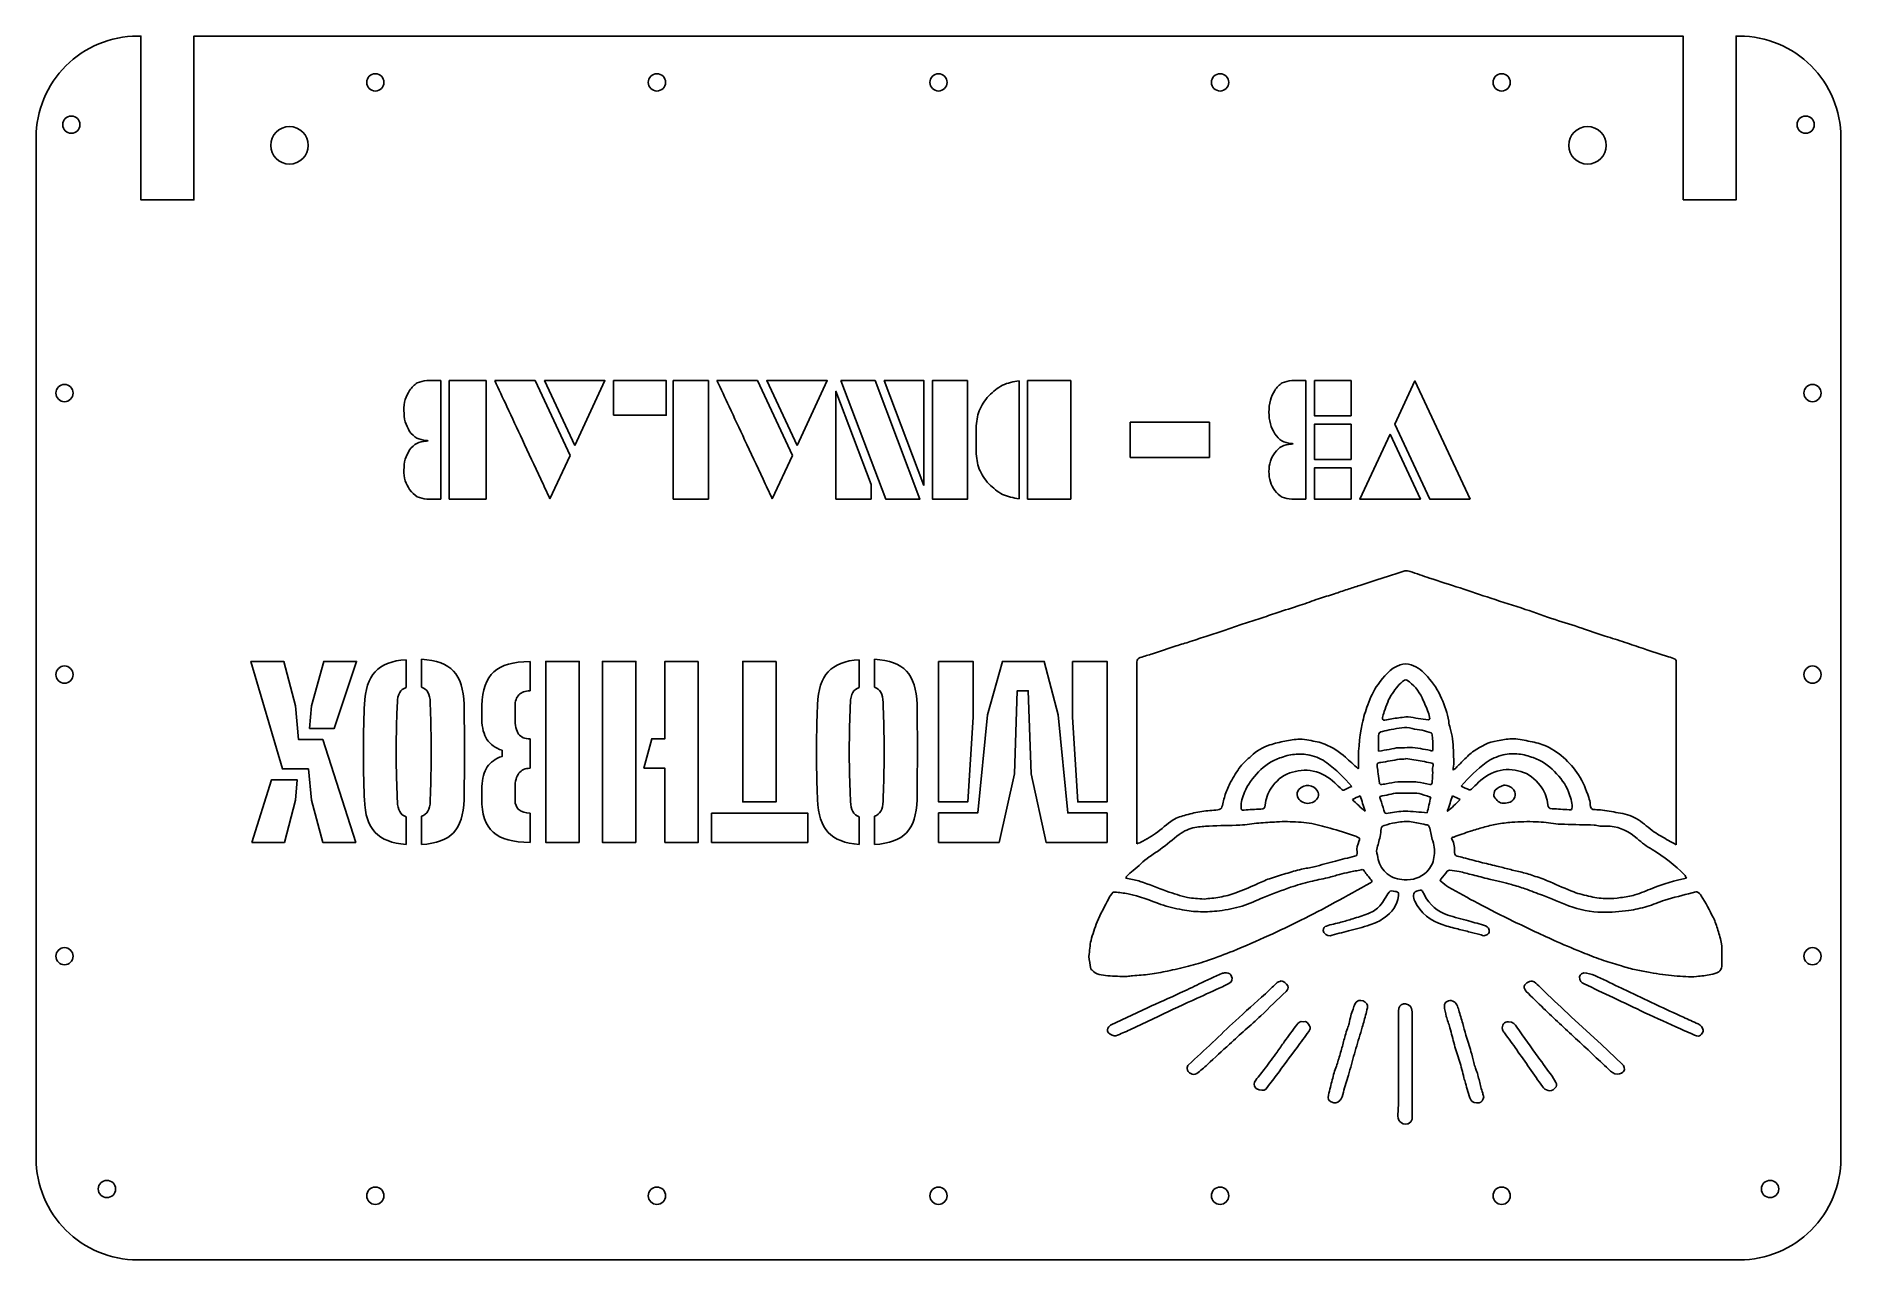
# Model space of a CAD drawing. Header units: millimetres. Extents: x -152 to 152, y -101 to 105.
import ezdxf

# ---------------------------------------------------------------- set-up
doc = ezdxf.new("R2010")
doc.units = ezdxf.units.MM
doc.layers.add('CUTOUTS', color=1, linetype='CONTINUOUS')
doc.layers.add('PERIMETER', color=5, linetype='CONTINUOUS')

msp = doc.modelspace()

# ---------------------------------------------------------------- linework, layer by layer
at = {"layer": 'CUTOUTS'}
for p, q in [((-85.93, 46.92), (-83.59, 46.92)), ((-83.59, 46.92), (-83.59, 27.02)), ((-74.53, 46.92), (-67.75, 46.92)), ((-67.75, 46.92), (-61.87, 34.34)), ((-37.2, 46.92), (-30.41, 46.92)), ((-30.41, 46.92), (-24.54, 34.34)), ((13.54, 46.88), (13.54, 27.05)), ((59.35, 46.92), (61.69, 46.92)), ((61.69, 46.92), (61.69, 27)), ((6.3, 34.97), (6.3, 38.96)), ((-61.87, 34.34), (-65.26, 27.08)), ((-24.54, 34.34), (-27.93, 27.08)), ((-83.59, 27.02), (-85.93, 27.02)), ((61.69, 27), (59.35, 27)), ((70.75, 12.5), (73.61, 13.46)), ((73.61, 13.46), (75.59, 14.09)), ((50.83, 5.92), (54, 6.95)), ((50.83, 5.92), (47.97, 4.96)), ((-89.42, 0.04), (-89.42, -4.64)), ((-86.83, -4.58), (-86.83, 0.12)), ((-13.32, 0.04), (-13.32, -4.64)), ((-10.76, -4.58), (-10.76, 0.12)), ((-68.59, -0.28), (-68.59, -5.21)), ((33.32, -30.9), (33.32, -0.36)), ((123.89, -1.39), (123.89, -31.05)), ((-71.11, -7.74), (-71.11, -9.75)), ((-68.59, -13.27), (-68.59, -18.2)), ((-73.26, -16.19), (-73.26, -15.19)), ((78.46, -16.63), (78.46, -16.58)), ((-76.72, -23.27), (-76.72, -22.24)), ((-71.11, -21.39), (-71.11, -23.56)), ((-89.42, -26.33), (-89.42, -31)), ((-86.83, -31), (-86.83, -26.25)), ((-68.59, -25.73), (-68.59, -30.66)), ((-13.32, -26.33), (-13.32, -31)), ((-10.76, -31), (-10.76, -26.25)), ((91.12, -46.19), (89.29, -45.71)), ((131.54, -49.38), (131.56, -49.38)), ((114.69, -55.15), (120.56, -57.93)), ((28.98, -61.29), (35.09, -58.43)), ((36.98, -59.82), (32.14, -62.12)), ((79.52, -59.1), (79.52, -77.14)), ((106.26, -59.93), (111.34, -64.61)), ((71.16, -61.7), (70.92, -62.58)), ((111.34, -64.61), (114.83, -67.87)), ((103.05, -69.92), (103.68, -70.95))]:
    msp.add_line(p, q, dxfattribs=at)
for points in [[(-82.16, 46.92), (-75.98, 46.92), (-75.98, 27.02), (-82.16, 27.02)], [(-61.09, 36.03), (-66.16, 46.92), (-56.01, 46.92)], [(-54.56, 41.09), (-54.56, 46.92), (-45.72, 46.92), (-45.72, 41.09)], [(-44.55, 46.92), (-38.64, 46.92), (-38.64, 27.02), (-44.55, 27.02)], [(-23.76, 36.03), (-28.83, 46.92), (-18.67, 46.92)], [(-16.38, 46.92), (-10.64, 46.92), (-3.13, 27.02), (-8.87, 27.02)], [(-2.45, 29.27), (-9.11, 46.92), (-2.45, 46.92)], [(4.88, 46.92), (4.88, 27.02), (-1.03, 27.02), (-1.03, 46.92)], [(22.21, 27.02), (14.97, 27.02), (14.97, 46.92), (22.21, 46.92)], [(63.12, 46.92), (69.3, 46.92), (69.3, 41.01), (63.12, 41.01)], [(89.27, 27.02), (82.49, 27.02), (76.63, 39.59), (80.02, 46.85)], [(-11.33, 29.48), (-11.33, 27.02), (-17.22, 27.02), (-17.22, 45.11)], [(45.5, 34.01), (32.2, 34.01), (32.2, 39.92), (45.5, 39.92)], [(69.3, 33.67), (63.12, 33.67), (63.12, 39.58), (69.3, 39.58)], [(75.83, 37.9), (80.92, 27.02), (70.75, 27.02)], [(69.3, 27), (63.12, 27), (63.12, 32.25), (69.3, 32.25)], [(-103.4, -13.37), (-97.88, -30.66), (-103.38, -30.66), (-105.32, -23.56), (-105.83, -18.3), (-110.18, -18.3), (-115.47, -0.25), (-109.96, -0.25), (-107.96, -7.72), (-107.46, -13.37)], [(-105.61, -11.5), (-105.32, -7.72), (-103.25, -0.25), (-97.74, -0.25), (-101.49, -11.5)], [(-60.34, -30.66), (-65.95, -30.66), (-65.95, -0.25), (-60.34, -0.25)], [(-50.81, -30.66), (-56.43, -30.66), (-56.43, -0.25), (-50.81, -0.25)], [(-40.34, -0.25), (-40.34, -30.66), (-45.95, -30.66), (-45.95, -18.2), (-49.48, -18.2), (-48.16, -13.24), (-45.95, -13.24), (-45.95, -0.25)], [(-27.27, -0.25), (-27.27, -23.86), (-32.88, -23.86), (-32.88, -0.25)], [(10.21, -30.66), (0.01, -30.66), (0.01, -25.7), (6.59, -25.7), (8.21, -9.21), (10.74, -0.25), (17.75, -0.25), (20.07, -9.21), (21.71, -25.7), (28.3, -25.7), (28.3, -30.66), (18.07, -30.66), (15.56, -19.14), (15.06, -5.18), (13.22, -5.18), (12.74, -19.14)], [(0.01, -0.25), (5.81, -0.25), (5.81, -9.59), (4.91, -23.86), (0.01, -23.86)], [(22.5, -0.25), (28.3, -0.25), (28.3, -23.86), (23.39, -23.86), (22.5, -9.59)], [(-115.33, -30.66), (-112.03, -20.15), (-107.68, -20.15), (-107.96, -23.56), (-109.86, -30.66)], [(-38.12, -25.73), (-21.95, -25.73), (-21.95, -30.66), (-38.12, -30.66)]]:
    msp.add_lwpolyline(points, close=True, dxfattribs=at)
for centre, radius in [((-94.58, 97), 1.45), ((-47.29, 97), 1.45), ((0, 97), 1.45), ((47.29, 97), 1.45), ((94.58, 97), 1.45), ((-145.63, 89.9), 1.45), ((145.63, 89.9), 1.45), ((-109, 86.42), 3.15), ((109, 86.42), 3.15), ((-146.78, 44.82), 1.45), ((146.78, 44.82), 1.45), ((-146.78, -2.47), 1.45), ((146.78, -2.47), 1.45), ((-146.78, -49.76), 1.45), ((146.78, -49.76), 1.45), ((-139.66, -88.86), 1.45), ((139.66, -88.86), 1.45), ((-94.58, -90), 1.45), ((-47.29, -90), 1.45), ((0, -90), 1.45), ((47.29, -90), 1.45), ((94.58, -90), 1.45)]:
    msp.add_circle(centre, radius, dxfattribs=at)
for points, knots in [([(-88.82, 45.27), (-88.44, 45.76), (-88.05, 46.24), (-87.56, 46.51), (-87.09, 46.76), (-86.51, 46.84), (-85.93, 46.92)], [0.0003817, 0.0003817, 0.0003817, 0.0003817, 0.1787762, 0.1787762, 0.1787762, 0.3486408, 0.3486408, 0.3486408, 0.3486408]), ([(-69.89, 36.98), (-70.76, 38.84), (-71.62, 40.69), (-72.49, 42.55), (-73.17, 44.01), (-73.85, 45.46), (-74.53, 46.92)], [0, 0, 0, 0, 0.614809, 0.614809, 0.614809, 1.096551, 1.096551, 1.096551, 1.096551]), ([(-32.56, 36.98), (-33.42, 38.84), (-34.29, 40.69), (-35.16, 42.55), (-35.84, 44.01), (-36.52, 45.46), (-37.2, 46.92)], [0, 0, 0, 0, 0.614808, 0.614808, 0.614808, 1.09655, 1.09655, 1.09655, 1.09655]), ([(8.43, 44.36), (9.17, 45.04), (9.91, 45.71), (10.77, 46.13), (11.61, 46.54), (12.57, 46.71), (13.54, 46.88)], [0.0004179, 0.0004179, 0.0004179, 0.0004179, 0.296174, 0.296174, 0.296174, 0.5842555, 0.5842555, 0.5842555, 0.5842555]), ([(56.46, 45.27), (56.84, 45.76), (57.23, 46.24), (57.71, 46.51), (58.18, 46.76), (58.76, 46.84), (59.35, 46.92)], [0.0004591, 0.0004591, 0.0004591, 0.0004591, 0.1783027, 0.1783027, 0.1783027, 0.3488133, 0.3488133, 0.3488133, 0.3488133]), ([(-89.79, 41.88), (-89.76, 42.52), (-89.73, 43.16), (-89.55, 43.75), (-89.39, 44.28), (-89.11, 44.77), (-88.82, 45.27)], [0.0002544, 0.0002544, 0.0002544, 0.0002544, 0.1893701, 0.1893701, 0.1893701, 0.359631, 0.359631, 0.359631, 0.359631]), ([(6.3, 38.96), (6.39, 39.97), (6.48, 40.97), (6.83, 41.86), (7.18, 42.76), (7.8, 43.56), (8.43, 44.36)], [0.0002186, 0.0002186, 0.0002186, 0.0002186, 0.2962833, 0.2962833, 0.2962833, 0.5938686, 0.5938686, 0.5938686, 0.5938686]), ([(55.49, 41.63), (55.52, 42.31), (55.55, 42.99), (55.73, 43.62), (55.89, 44.19), (56.17, 44.73), (56.46, 45.27)], [0.0002317, 0.0002317, 0.0002317, 0.0002317, 0.2014859, 0.2014859, 0.2014859, 0.3833753, 0.3833753, 0.3833753, 0.3833753]), ([(-88.82, 38.37), (-89.11, 38.91), (-89.39, 39.44), (-89.55, 40), (-89.72, 40.6), (-89.76, 41.24), (-89.79, 41.88)], [0.0005608, 0.0005608, 0.0005608, 0.0005608, 0.1793451, 0.1793451, 0.1793451, 0.3707512, 0.3707512, 0.3707512, 0.3707512]), ([(56.46, 37.99), (56.17, 38.53), (55.89, 39.08), (55.73, 39.65), (55.55, 40.28), (55.52, 40.95), (55.49, 41.63)], [0.0004605, 0.0004605, 0.0004605, 0.0004605, 0.1823623, 0.1823623, 0.1823623, 0.3836166, 0.3836166, 0.3836166, 0.3836166]), ([(-85.71, 36.81), (-85.83, 36.83), (-85.94, 36.85), (-86.06, 36.86), (-86.61, 36.94), (-87.16, 37.02), (-87.61, 37.27), (-88.07, 37.52), (-88.45, 37.94), (-88.82, 38.37)], [-0.0341025, -0.0341025, -0.0341025, -0.0341025, 0, 0, 0, 0.1623398, 0.1623398, 0.1623398, 0.3281177, 0.3281177, 0.3281177, 0.3281177]), ([(-88.82, 35.29), (-88.45, 35.71), (-88.07, 36.13), (-87.61, 36.37), (-87.16, 36.61), (-86.61, 36.69), (-86.06, 36.76), (-85.94, 36.78), (-85.83, 36.8), (-85.71, 36.81)], [0.0005539, 0.0005539, 0.0005539, 0.0005539, 0.1643369, 0.1643369, 0.1643369, 0.32643, 0.32643, 0.32643, 0.3605592, 0.3605592, 0.3605592, 0.3605592]), ([(-65.26, 27.08), (-65.77, 28.18), (-66.29, 29.27), (-66.8, 30.37), (-67.83, 32.57), (-68.86, 34.78), (-69.89, 36.98)], [0.010691, 0.010691, 0.010691, 0.010691, 0.373539, 0.373539, 0.373539, 1.10321, 1.10321, 1.10321, 1.10321]), ([(-27.93, 27.08), (-28.44, 28.18), (-28.95, 29.27), (-29.47, 30.37), (-30.5, 32.57), (-31.53, 34.78), (-32.56, 36.98)], [0.010691, 0.010691, 0.010691, 0.010691, 0.373539, 0.373539, 0.373539, 1.10321, 1.10321, 1.10321, 1.10321]), ([(59.54, 36.29), (59.43, 36.31), (59.32, 36.33), (59.21, 36.35), (58.65, 36.44), (58.1, 36.53), (57.66, 36.79), (57.19, 37.06), (56.83, 37.52), (56.46, 37.99)], [-0.0319392, -0.0319392, -0.0319392, -0.0319392, 0, 0, 0, 0.1630641, 0.1630641, 0.1630641, 0.3346083, 0.3346083, 0.3346083, 0.3346083]), ([(-89.79, 31.88), (-89.76, 32.51), (-89.72, 33.14), (-89.55, 33.72), (-89.39, 34.26), (-89.11, 34.78), (-88.82, 35.29)], [0.0002651, 0.0002651, 0.0002651, 0.0002651, 0.1874065, 0.1874065, 0.1874065, 0.361678, 0.361678, 0.361678, 0.361678]), ([(8.43, 29.57), (7.8, 30.37), (7.18, 31.17), (6.83, 32.06), (6.48, 32.96), (6.39, 33.96), (6.3, 34.97)], [0.0004145, 0.0004145, 0.0004145, 0.0004145, 0.2974466, 0.2974466, 0.2974466, 0.5941625, 0.5941625, 0.5941625, 0.5941625]), ([(55.49, 31.63), (55.52, 32.22), (55.56, 32.82), (55.73, 33.36), (55.89, 33.86), (56.17, 34.33), (56.46, 34.8)], [0.0002754, 0.0002754, 0.0002754, 0.0002754, 0.1769408, 0.1769408, 0.1769408, 0.3394055, 0.3394055, 0.3394055, 0.3394055]), ([(56.46, 34.8), (56.83, 35.22), (57.2, 35.62), (57.66, 35.86), (58.11, 36.1), (58.66, 36.17), (59.21, 36.25), (59.32, 36.26), (59.43, 36.28), (59.54, 36.29)], [0.0004726, 0.0004726, 0.0004726, 0.0004726, 0.1622834, 0.1622834, 0.1622834, 0.323893, 0.323893, 0.323893, 0.3559233, 0.3559233, 0.3559233, 0.3559233]), ([(-88.82, 28.6), (-89.11, 29.09), (-89.39, 29.57), (-89.55, 30.08), (-89.73, 30.65), (-89.76, 31.26), (-89.79, 31.88)], [0.000401, 0.000401, 0.000401, 0.000401, 0.1661961, 0.1661961, 0.1661961, 0.3484316, 0.3484316, 0.3484316, 0.3484316]), ([(56.46, 28.45), (56.17, 28.92), (55.89, 29.39), (55.73, 29.89), (55.56, 30.43), (55.52, 31.03), (55.49, 31.63)], [0.0004998, 0.0004998, 0.0004998, 0.0004998, 0.162946, 0.162946, 0.162946, 0.3396119, 0.3396119, 0.3396119, 0.3396119]), ([(-85.93, 27.02), (-86.51, 27.09), (-87.09, 27.16), (-87.56, 27.41), (-88.05, 27.67), (-88.43, 28.14), (-88.82, 28.6)], [0.0002946, 0.0002946, 0.0002946, 0.0002946, 0.1698593, 0.1698593, 0.1698593, 0.3455021, 0.3455021, 0.3455021, 0.3455021]), ([(13.54, 27.05), (12.57, 27.22), (11.61, 27.39), (10.77, 27.8), (9.91, 28.22), (9.17, 28.89), (8.43, 29.57)], [0.0058069, 0.0058069, 0.0058069, 0.0058069, 0.2938893, 0.2938893, 0.2938893, 0.589648, 0.589648, 0.589648, 0.589648]), ([(59.35, 27), (58.77, 27.06), (58.19, 27.12), (57.71, 27.36), (57.24, 27.6), (56.85, 28.02), (56.46, 28.45)], [0.0002474, 0.0002474, 0.0002474, 0.0002474, 0.1696788, 0.1696788, 0.1696788, 0.3374359, 0.3374359, 0.3374359, 0.3374359]), ([(68.68, 11.84), (68.68, 11.84), (68.69, 11.84), (68.69, 11.84), (69.37, 12.08), (70.06, 12.29), (70.75, 12.5), (70.75, 12.5), (70.75, 12.5), (70.75, 12.5)], [-1.000255, -1.000255, -1.000255, -1.000255, -1, -1, -1, 0, 0, 0, 0.000269, 0.000269, 0.000269, 0.000269]), ([(75.59, 14.09), (75.59, 14.09), (75.59, 14.09), (75.59, 14.09), (76.49, 14.38), (77.41, 14.7), (78.34, 14.94)], [-1.0000282, -1.0000282, -1.0000282, -1.0000282, -1, -1, -1, -0.0004808, -0.0004808, -0.0004808, -0.0004808]), ([(56.81, 7.93), (58.1, 8.35), (59.45, 8.75), (60.75, 9.17), (60.75, 9.17), (60.75, 9.17), (60.75, 9.17)], [-0.9998204, -0.9998204, -0.9998204, -0.9998204, 0, 0, 0, 0.0000375, 0.0000375, 0.0000375, 0.0000375]), ([(60.75, 9.17), (60.75, 9.17), (60.75, 9.17), (60.75, 9.17), (61.78, 9.51), (62.79, 9.91), (63.82, 10.25)], [-1.000047, -1.000047, -1.000047, -1.000047, -1, -1, -1, 0, 0, 0, 0]), ([(66.49, 11.1), (67.23, 11.34), (67.94, 11.6), (68.68, 11.84), (68.68, 11.84), (68.68, 11.84), (68.68, 11.84)], [-1, -1, -1, -1, 0, 0, 0, 0.000238, 0.000238, 0.000238, 0.000238]), ([(54, 6.95), (54, 6.95), (54, 6.95), (54, 6.95), (54.95, 7.27), (55.88, 7.61), (56.81, 7.93)], [-1.000062, -1.000062, -1.000062, -1.000062, -1, -1, -1, 0, 0, 0, 0]), ([(98.55, 8.48), (100.22, 7.93), (101.88, 7.32), (103.55, 6.76), (103.55, 6.76), (103.55, 6.76), (103.55, 6.76)], [-1, -1, -1, -1, 0, 0, 0, 0.000051, 0.000051, 0.000051, 0.000051]), ([(103.55, 6.76), (103.55, 6.76), (103.55, 6.76), (103.55, 6.76), (105.03, 6.29), (106.54, 5.84), (108.02, 5.33), (108.02, 5.33), (108.02, 5.33), (108.02, 5.33)], [-1.000058, -1.000058, -1.000058, -1.000058, -1, -1, -1, 0, 0, 0, 0.000061, 0.000061, 0.000061, 0.000061]), ([(39.9, 2.34), (39.9, 2.34), (39.9, 2.34), (39.9, 2.34), (40.69, 2.61), (41.48, 2.82), (42.28, 3.08)], [-1.00012, -1.00012, -1.00012, -1.00012, -1, -1, -1, 0, 0, 0, 0]), ([(45.24, 4.06), (46.14, 4.35), (47.07, 4.67), (47.97, 4.96), (47.97, 4.96), (47.97, 4.96), (47.97, 4.96)], [-1, -1, -1, -1, 0, 0, 0, 0.000078, 0.000078, 0.000078, 0.000078]), ([(108.02, 5.33), (108.02, 5.33), (108.02, 5.33), (108.02, 5.33), (109.32, 4.91), (110.62, 4.43), (111.94, 4.01)], [-1.00007, -1.00007, -1.00007, -1.00007, -1, -1, -1, 0, 0, 0, 0]), ([(33.89, 0.39), (34.58, 0.62), (35.27, 0.81), (35.95, 1.02), (35.95, 1.02), (35.95, 1.02), (35.95, 1.02)], [-1, -1, -1, -1, 0, 0, 0, 0.00013, 0.00013, 0.00013, 0.00013]), ([(35.95, 1.02), (35.95, 1.02), (35.95, 1.02), (35.96, 1.02), (37.28, 1.44), (38.58, 1.92), (39.9, 2.34), (39.9, 2.34), (39.9, 2.34), (39.9, 2.34)], [-1.000067, -1.000067, -1.000067, -1.000067, -1, -1, -1, 0, 0, 0, 0.000072, 0.000072, 0.000072, 0.000072]), ([(118.42, 1.89), (119.8, 1.42), (121.2, 0.99), (122.6, 0.54), (122.6, 0.54), (122.6, 0.54), (122.6, 0.54)], [-1, -1, -1, -1, 0, 0, 0, 0.000182, 0.000182, 0.000182, 0.000182]), ([(122.6, 0.54), (122.6, 0.54), (122.6, 0.54), (122.6, 0.54), (122.97, 0.44), (123.34, 0.31), (123.71, 0.15), (123.71, 0.15), (123.71, 0.15), (123.71, 0.15)], [-1.000694, -1.000694, -1.000694, -1.000694, -1, -1, -1, 0, 0, 0, 0.003315, 0.003315, 0.003315, 0.003315]), ([(123.71, 0.15), (123.71, 0.15), (123.72, 0.15), (123.72, 0.15), (123.77, 0.13), (123.86, -0.04), (123.86, -0.15), (123.86, -0.15), (123.86, -0.15), (123.86, -0.15)], [-1.012247, -1.012247, -1.012247, -1.012247, -1, -1, -1, 0, 0, 0, 0.003933, 0.003933, 0.003933, 0.003933]), ([(-76.7, -7.67), (-76.7, -7.67), (-76.7, -7.67), (-76.7, -7.66), (-76.59, -5.03), (-75.91, -3.16), (-74.67, -2.01)], [-1.000059, -1.000059, -1.000059, -1.000059, -1, -1, -1, 0, 0, 0, 0]), ([(77.52, -0.84), (77.52, -0.84), (77.52, -0.84), (77.52, -0.84), (75.83, -1.43), (74.82, -2.79), (73.81, -4.11)], [-1.000006, -1.000006, -1.000006, -1.000006, -1, -1, -1, 0, 0, 0, 0]), ([(79.37, -0.82), (78.75, -0.6), (78.13, -0.63), (77.52, -0.84), (77.52, -0.84), (77.52, -0.84), (77.52, -0.84)], [-0.9996701, -0.9996701, -0.9996701, -0.9996701, 0, 0, 0, 0.000016, 0.000016, 0.000016, 0.000016]), ([(82.12, -2.81), (82.12, -2.81), (82.12, -2.81), (82.12, -2.81), (81.35, -1.96), (80.5, -1.19), (79.37, -0.82)], [-1.000015, -1.000015, -1.000015, -1.000015, -1, -1, -1, 0, 0, 0, 0]), ([(84.48, -6.48), (83.9, -5.12), (83.1, -3.9), (82.12, -2.81), (82.12, -2.81), (82.12, -2.81), (82.12, -2.81)], [-1, -1, -1, -1, 0, 0, 0, 0.000012, 0.000012, 0.000012, 0.000012]), ([(123.86, -0.15), (123.86, -0.15), (123.86, -0.15), (123.86, -0.15), (123.89, -0.57), (123.89, -0.97), (123.89, -1.39)], [-1.001227, -1.001227, -1.001227, -1.001227, -1, -1, -1, 0, 0, 0, 0]), ([(-70.46, -5.86), (-70.46, -5.86), (-70.46, -5.86), (-70.46, -5.86), (-70.89, -6.32), (-71.11, -6.94), (-71.11, -7.74)], [-1.000408, -1.000408, -1.000408, -1.000408, -1, -1, -1, 0, 0, 0, 0]), ([(-68.59, -5.21), (-69.41, -5.21), (-70.03, -5.42), (-70.46, -5.85), (-70.46, -5.86), (-70.46, -5.86), (-70.46, -5.86)], [-0.9905068, -0.9905068, -0.9905068, -0.9905068, 0, 0, 0, 0.0004215, 0.0004215, 0.0004215, 0.0004215]), ([(73.81, -4.11), (73.02, -5.15), (72.56, -6.38), (72.09, -7.56), (72.09, -7.57), (72.09, -7.57), (72.09, -7.57)], [-0.999926, -0.999926, -0.999926, -0.999926, 0, 0, 0, 0.000087, 0.000087, 0.000087, 0.000087]), ([(74.85, -8.69), (74.85, -8.69), (74.85, -8.69), (74.85, -8.68), (75.23, -7.63), (75.57, -6.55), (76.22, -5.63), (76.22, -5.63), (76.22, -5.63), (76.22, -5.63)], [-1.000227, -1.000227, -1.000227, -1.000227, -1, -1, -1, 0, 0, 0, 0.000022, 0.000022, 0.000022, 0.000022]), ([(76.22, -5.63), (76.22, -5.63), (76.22, -5.63), (76.22, -5.63), (76.81, -4.81), (77.38, -3.97), (78.25, -3.42)], [-1.0000254, -1.0000254, -1.0000254, -1.0000254, -1, -1, -1, -0.0002217, -0.0002217, -0.0002217, -0.0002217]), ([(78.25, -3.42), (78.36, -3.35), (78.59, -3.34), (78.67, -3.39), (78.67, -3.39), (78.67, -3.39), (78.67, -3.39)], [-0.998408, -0.998408, -0.998408, -0.998408, 0, 0, 0, 0.004178, 0.004178, 0.004178, 0.004178]), ([(78.67, -3.39), (78.67, -3.39), (78.67, -3.39), (78.67, -3.39), (79.8, -4.13), (80.61, -5.18), (81.22, -6.39)], [-1.000407, -1.000407, -1.000407, -1.000407, -1, -1, -1, -0.000166, -0.000166, -0.000166, -0.000166]), ([(-96.54, -11.63), (-96.54, -11.63), (-96.54, -11.63), (-96.54, -11.63), (-96.51, -10.31), (-96.46, -8.96), (-96.41, -7.53)], [-1.000003, -1.000003, -1.000003, -1.000003, -1, -1, -1, 0, 0, 0, 0]), ([(-79.68, -7.48), (-79.65, -8.93), (-79.63, -10.31), (-79.63, -11.61), (-79.63, -11.61), (-79.63, -11.61), (-79.63, -11.61)], [-1, -1, -1, -1, 0, 0, 0, 0.000131, 0.000131, 0.000131, 0.000131]), ([(-76.72, -8.85), (-76.72, -8.51), (-76.72, -8.11), (-76.7, -7.67), (-76.7, -7.67), (-76.7, -7.67), (-76.7, -7.67)], [-1, -1, -1, -1, 0, 0, 0, 0.000347, 0.000347, 0.000347, 0.000347]), ([(-76.7, -10.02), (-76.7, -10.02), (-76.7, -10.01), (-76.7, -10.01), (-76.72, -9.59), (-76.72, -9.2), (-76.72, -8.85)], [-1.000862, -1.000862, -1.000862, -1.000862, -1, -1, -1, 0, 0, 0, 0]), ([(-20.45, -11.63), (-20.45, -11.63), (-20.45, -11.63), (-20.45, -11.63), (-20.42, -10.31), (-20.37, -8.96), (-20.31, -7.53)], [-1.000003, -1.000003, -1.000003, -1.000003, -1, -1, -1, 0, 0, 0, 0]), ([(-3.61, -7.48), (-3.59, -8.93), (-3.56, -10.31), (-3.56, -11.61), (-3.56, -11.61), (-3.56, -11.61), (-3.56, -11.61)], [-1, -1, -1, -1, 0, 0, 0, 0.000131, 0.000131, 0.000131, 0.000131]), ([(72.09, -7.57), (72.09, -7.57), (72.09, -7.57), (72.09, -7.57), (71.69, -8.6), (71.4, -9.63), (71.16, -10.72), (71.16, -10.72), (71.16, -10.72), (71.16, -10.72)], [-1.0001, -1.0001, -1.0001, -1.0001, -1, -1, -1, 0, 0, 0, 0.000032, 0.000032, 0.000032, 0.000032]), ([(74.57, -9.66), (74.65, -9.39), (74.72, -9.02), (74.85, -8.69), (74.85, -8.69), (74.85, -8.69), (74.85, -8.69)], [-0.9927453, -0.9927453, -0.9927453, -0.9927453, 0, 0, 0, 0.0006898, 0.0006898, 0.0006898, 0.0006898]), ([(81.22, -6.39), (81.59, -7.18), (81.93, -7.97), (82.25, -8.79), (82.25, -8.79), (82.25, -8.79), (82.25, -8.79)], [-0.999742, -0.999742, -0.999742, -0.999742, 0, 0, 0, 0.000337, 0.000337, 0.000337, 0.000337]), ([(82.25, -8.79), (82.25, -8.79), (82.25, -8.79), (82.25, -8.79), (82.4, -9.15), (82.46, -9.54), (82.51, -9.91)], [-1.0007355, -1.0007355, -1.0007355, -1.0007355, -1, -1, -1, -0.0102215, -0.0102215, -0.0102215, -0.0102215]), ([(-96.57, -15.49), (-96.57, -14.22), (-96.57, -12.93), (-96.54, -11.63), (-96.54, -11.63), (-96.54, -11.63), (-96.54, -11.63)], [-1, -1, -1, -1, 0, 0, 0, 0.000003, 0.000003, 0.000003, 0.000003]), ([(-79.63, -11.61), (-79.63, -11.61), (-79.63, -11.61), (-79.63, -11.61), (-79.6, -12.9), (-79.6, -14.2), (-79.6, -15.47)], [-1.000131, -1.000131, -1.000131, -1.000131, -1, -1, -1, 0, 0, 0, 0]), ([(-75.83, -13.38), (-76.35, -12.54), (-76.67, -11.44), (-76.7, -10.02), (-76.7, -10.02), (-76.7, -10.02), (-76.7, -10.02)], [-0.9996894, -0.9996894, -0.9996894, -0.9996894, 0, 0, 0, 0.000256, 0.000256, 0.000256, 0.000256]), ([(-20.47, -15.49), (-20.47, -14.22), (-20.47, -12.93), (-20.45, -11.63), (-20.45, -11.63), (-20.45, -11.63), (-20.45, -11.63)], [-1, -1, -1, -1, 0, 0, 0, 0.000003, 0.000003, 0.000003, 0.000003]), ([(-3.56, -11.61), (-3.56, -11.61), (-3.56, -11.61), (-3.56, -11.61), (-3.53, -12.9), (-3.53, -14.2), (-3.53, -15.47)], [-1.000131, -1.000131, -1.000131, -1.000131, -1, -1, -1, 0, 0, 0, 0]), ([(71.16, -10.72), (71.16, -10.72), (71.16, -10.72), (71.16, -10.72), (70.63, -13.19), (70.47, -15.65), (70.52, -18.14)], [-1.0000141, -1.0000141, -1.0000141, -1.0000141, -1, -1, -1, -0.0000779, -0.0000779, -0.0000779, -0.0000779]), ([(73.9, -12.77), (73.9, -12.77), (73.9, -12.77), (73.9, -12.77), (73.9, -12.23), (74.08, -12.13), (74.58, -12)], [-1.0004837, -1.0004837, -1.0004837, -1.0004837, -1, -1, -1, -0.0016226, -0.0016226, -0.0016226, -0.0016226]), ([(74.98, -10.1), (74.74, -10.13), (74.64, -10.14), (74.6, -10.03), (74.57, -9.97), (74.56, -9.85), (74.57, -9.66)], [-0.9985019, -0.9985019, -0.9985019, -0.9985019, -0.3765523, -0.3765523, -0.3765523, -0.0038561, -0.0038561, -0.0038561, -0.0038561]), ([(74.58, -12), (75.09, -11.92), (75.56, -11.73), (76.03, -11.68), (76.03, -11.68), (76.03, -11.68), (76.03, -11.68)], [-0.9983631, -0.9983631, -0.9983631, -0.9983631, 0, 0, 0, 0.0003807, 0.0003807, 0.0003807, 0.0003807]), ([(77.29, -9.73), (77.29, -9.73), (77.29, -9.73), (77.29, -9.73), (76.52, -9.84), (75.75, -9.94), (74.98, -10.1)], [-1.0000485, -1.0000485, -1.0000485, -1.0000485, -1, -1, -1, -0.0007604, -0.0007604, -0.0007604, -0.0007604]), ([(76.03, -11.68), (76.03, -11.68), (76.03, -11.68), (76.03, -11.68), (77.23, -11.52), (78.38, -11.18), (79.56, -11.52)], [-1.000152, -1.000152, -1.000152, -1.000152, -1, -1, -1, 0, 0, 0, 0]), ([(78.5, -9.57), (78.08, -9.62), (77.68, -9.68), (77.29, -9.73), (77.29, -9.73), (77.29, -9.73), (77.29, -9.73)], [-0.9976922, -0.9976922, -0.9976922, -0.9976922, 0, 0, 0, 0.0000938, 0.0000938, 0.0000938, 0.0000938]), ([(82.51, -9.91), (82.5, -9.92), (82.41, -9.99), (82.34, -10.02), (82.3, -10.04), (82.27, -10.05), (82.24, -10.05)], [-0.8659913, -0.8659913, -0.8659913, -0.8659913, -0.3079324, -0.3079324, -0.3079324, -0.0127131, -0.0127131, -0.0127131, -0.0127131]), ([(86.34, -13.27), (86.34, -13.27), (86.34, -13.27), (86.34, -13.27), (86.29, -12.65), (86.05, -12.07), (85.92, -11.46)], [-1.000072, -1.000072, -1.000072, -1.000072, -1, -1, -1, 0, 0, 0, 0]), ([(-73.26, -15.19), (-73.27, -15.19), (-73.28, -15.19), (-73.29, -15.18), (-74.45, -14.79), (-75.28, -14.19), (-75.83, -13.38)], [-1.009697, -1.009697, -1.009697, -1.009697, -1, -1, -1, -0.000313, -0.000313, -0.000313, -0.000313]), ([(55.66, -14.28), (55.66, -14.28), (55.66, -14.28), (55.66, -14.28), (54.47, -14.68), (53.4, -15.29), (52.49, -16.15), (52.49, -16.15), (52.49, -16.15), (52.49, -16.15)], [-1.000064, -1.000064, -1.000064, -1.000064, -1, -1, -1, 0, 0, 0, 0.000054, 0.000054, 0.000054, 0.000054]), ([(58.16, -13.65), (57.31, -13.81), (56.48, -14.02), (55.66, -14.28), (55.66, -14.28), (55.66, -14.28), (55.66, -14.28)], [-0.9998873, -0.9998873, -0.9998873, -0.9998873, 0, 0, 0, 0.0000939, 0.0000939, 0.0000939, 0.0000939]), ([(60.68, -13.3), (60.68, -13.3), (60.68, -13.3), (60.68, -13.3), (59.83, -13.35), (58.98, -13.49), (58.16, -13.65)], [-1.000097, -1.000097, -1.000097, -1.000097, -1, -1, -1, 0, 0, 0, 0]), ([(62.22, -13.49), (61.72, -13.38), (61.19, -13.27), (60.68, -13.3), (60.68, -13.3), (60.68, -13.3), (60.68, -13.3)], [-1, -1, -1, -1, 0, 0, 0, 0.000163, 0.000163, 0.000163, 0.000163]), ([(73.9, -15.33), (73.9, -14.4), (73.88, -13.57), (73.9, -12.77), (73.9, -12.77), (73.9, -12.77), (73.9, -12.77)], [-0.9794238, -0.9794238, -0.9794238, -0.9794238, 0, 0, 0, 0.0003275, 0.0003275, 0.0003275, 0.0003275]), ([(77.35, -14.76), (77.35, -14.76), (77.35, -14.76), (77.35, -14.76), (76.81, -14.76), (76.25, -14.92), (75.7, -15.02)], [-1.0003499, -1.0003499, -1.0003499, -1.0003499, -1, -1, -1, -0.0007787, -0.0007787, -0.0007787, -0.0007787]), ([(80.93, -14.89), (80.93, -14.89), (80.93, -14.89), (80.93, -14.89), (79.73, -14.62), (78.53, -14.78), (77.35, -14.76), (77.35, -14.76), (77.35, -14.76), (77.35, -14.76)], [-1.000103, -1.000103, -1.000103, -1.000103, -1, -1, -1, 0, 0, 0, 0.000155, 0.000155, 0.000155, 0.000155]), ([(82.6, -15.23), (82.04, -15.07), (81.48, -15.02), (80.93, -14.89), (80.93, -14.89), (80.93, -14.89), (80.93, -14.89)], [-1, -1, -1, -1, 0, 0, 0, 0.00022, 0.00022, 0.00022, 0.00022]), ([(83.04, -14.91), (83.04, -15.19), (83, -15.27), (82.87, -15.28), (82.81, -15.28), (82.72, -15.27), (82.6, -15.23)], [-0.9993081, -0.9993081, -0.9993081, -0.9993081, -0.3275227, -0.3275227, -0.3275227, 0, 0, 0, 0]), ([(82.75, -12.23), (82.82, -12.27), (82.93, -12.48), (82.93, -12.58), (82.93, -12.58), (82.93, -12.59), (82.93, -12.59)], [-0.9852425, -0.9852425, -0.9852425, -0.9852425, 0, 0, 0, 0.0043391, 0.0043391, 0.0043391, 0.0043391]), ([(82.93, -12.59), (82.93, -12.59), (82.93, -12.59), (82.93, -12.59), (82.99, -13.35), (83.01, -14.15), (83.04, -14.91)], [-1.000746, -1.000746, -1.000746, -1.000746, -1, -1, -1, -0.000377, -0.000377, -0.000377, -0.000377]), ([(86.53, -17.19), (86.53, -17.19), (86.53, -17.19), (86.53, -17.19), (86.5, -15.89), (86.45, -14.57), (86.34, -13.27), (86.34, -13.27), (86.34, -13.27), (86.34, -13.27)], [-1.000131, -1.000131, -1.000131, -1.000131, -1, -1, -1, 0, 0, 0, 0.000034, 0.000034, 0.000034, 0.000034]), ([(93.85, -13.59), (92.38, -13.78), (91.13, -14.53), (89.94, -15.29), (89.94, -15.29), (89.94, -15.29), (89.94, -15.29)], [-1, -1, -1, -1, 0, 0, 0, 0.000091, 0.000091, 0.000091, 0.000091]), ([(99.05, -13.62), (99.05, -13.62), (99.05, -13.62), (99.05, -13.62), (98.13, -13.43), (97.2, -13.25), (96.26, -13.25)], [-1.000103, -1.000103, -1.000103, -1.000103, -1, -1, -1, 0, 0, 0, 0]), ([(101.66, -14.31), (100.83, -13.96), (99.93, -13.81), (99.05, -13.62), (99.05, -13.62), (99.05, -13.62), (99.05, -13.62)], [-1, -1, -1, -1, 0, 0, 0, 0.000109, 0.000109, 0.000109, 0.000109]), ([(-91.08, -15.49), (-91.08, -16.87), (-91.06, -18.25), (-91.03, -19.62), (-91.03, -19.62), (-91.03, -19.62), (-91.03, -19.62)], [-1, -1, -1, -1, 0, 0, 0, 0.000116, 0.000116, 0.000116, 0.000116]), ([(-76.7, -21.27), (-76.7, -21.27), (-76.7, -21.27), (-76.7, -21.27), (-76.62, -19.9), (-76.3, -18.79), (-75.78, -17.98)], [-1.0001542, -1.0001542, -1.0001542, -1.0001542, -1, -1, -1, -0.0001938, -0.0001938, -0.0001938, -0.0001938]), ([(-75.78, -17.98), (-75.23, -17.17), (-74.42, -16.57), (-73.29, -16.2), (-73.28, -16.2), (-73.27, -16.2), (-73.26, -16.19)], [-0.999809, -0.999809, -0.999809, -0.999809, 0, 0, 0, 0.010114, 0.010114, 0.010114, 0.010114]), ([(-14.99, -15.49), (-14.99, -16.87), (-14.96, -18.25), (-14.94, -19.62), (-14.94, -19.62), (-14.94, -19.62), (-14.94, -19.62)], [-1, -1, -1, -1, 0, 0, 0, 0.000116, 0.000116, 0.000116, 0.000116]), ([(50.69, -17.93), (50.69, -17.93), (50.69, -17.93), (50.69, -17.93), (50.08, -18.75), (49.55, -19.62), (49.05, -20.52), (49.05, -20.52), (49.05, -20.52), (49.05, -20.52)], [-1.000094, -1.000094, -1.000094, -1.000094, -1, -1, -1, 0, 0, 0, 0.000243, 0.000243, 0.000243, 0.000243]), ([(52.49, -16.15), (52.49, -16.15), (52.49, -16.15), (52.49, -16.15), (51.89, -16.73), (51.2, -17.26), (50.69, -17.93), (50.69, -17.93), (50.69, -17.93), (50.69, -17.93)], [-1.00008, -1.00008, -1.00008, -1.00008, -1, -1, -1, 0, 0, 0, 0.000116, 0.000116, 0.000116, 0.000116]), ([(73.67, -17.95), (73.62, -17.47), (73.66, -17.35), (73.97, -17.28), (74.05, -17.26), (74.14, -17.25), (74.26, -17.24), (74.26, -17.24), (74.26, -17.24), (74.26, -17.24)], [-0.999369, -0.999369, -0.999369, -0.999369, -0.194401, -0.194401, -0.194401, 0, 0, 0, 0.001178, 0.001178, 0.001178, 0.001178]), ([(74.26, -17.24), (74.26, -17.24), (74.26, -17.24), (74.26, -17.24), (75.32, -17.05), (76.35, -16.87), (77.41, -16.68)], [-1.000641, -1.000641, -1.000641, -1.000641, -1, -1, -1, -0.000161, -0.000161, -0.000161, -0.000161]), ([(77.41, -16.68), (77.75, -16.63), (78.06, -16.66), (78.41, -16.63), (78.42, -16.63), (78.44, -16.63), (78.46, -16.63)], [-0.999499, -0.999499, -0.999499, -0.999499, 0, 0, 0, 0.044739, 0.044739, 0.044739, 0.044739]), ([(81.25, -17.03), (81.7, -17.1), (82.18, -17.21), (82.63, -17.29), (82.63, -17.29), (82.63, -17.29), (82.63, -17.29)], [-1, -1, -1, -1, 0, 0, 0, 0.000598, 0.000598, 0.000598, 0.000598]), ([(82.63, -17.29), (82.63, -17.29), (82.63, -17.29), (82.63, -17.29), (82.97, -17.34), (83.14, -17.42), (83.06, -17.81), (83.05, -17.83), (83.05, -17.86), (83.04, -17.89), (83.04, -17.89), (83.04, -17.89), (83.04, -17.89)], [-1.00073, -1.00073, -1.00073, -1.00073, -1, -1, -1, -0.060111, -0.060111, -0.060111, 0, 0, 0, 0.000672, 0.000672, 0.000672, 0.000672]), ([(83.04, -17.89), (83.04, -17.89), (83.04, -17.89), (83.04, -17.89), (82.93, -18.35), (83.01, -18.83), (82.99, -19.3)], [-1.000719, -1.000719, -1.000719, -1.000719, -1, -1, -1, 0, 0, 0, 0]), ([(86.43, -18.53), (86.46, -18.03), (86.53, -17.61), (86.53, -17.19), (86.53, -17.19), (86.53, -17.19), (86.53, -17.19)], [-0.9285978, -0.9285978, -0.9285978, -0.9285978, 0, 0, 0, 0.000378, 0.000378, 0.000378, 0.000378]), ([(89.94, -15.29), (89.94, -15.29), (89.94, -15.29), (89.94, -15.29), (89.3, -15.72), (88.74, -16.31), (88.19, -16.83)], [-1.00017, -1.00017, -1.00017, -1.00017, -1, -1, -1, 0, 0, 0, 0]), ([(99.87, -16.41), (101.24, -16.89), (102.45, -17.68), (103.45, -18.76), (103.45, -18.76), (103.45, -18.76), (103.45, -18.76)], [-1, -1, -1, -1, 0, 0, 0, 0.000139, 0.000139, 0.000139, 0.000139]), ([(-96.41, -23.46), (-96.41, -23.46), (-96.41, -23.46), (-96.41, -23.46), (-96.46, -22.03), (-96.51, -20.65), (-96.54, -19.38)], [-1.000032, -1.000032, -1.000032, -1.000032, -1, -1, -1, -0.000011, -0.000011, -0.000011, -0.000011]), ([(-91.03, -19.62), (-91.03, -19.62), (-91.03, -19.62), (-91.03, -19.62), (-90.98, -21), (-90.92, -22.4), (-90.87, -23.78)], [-1.000116, -1.000116, -1.000116, -1.000116, -1, -1, -1, 0, 0, 0, 0]), ([(-20.31, -23.46), (-20.31, -23.46), (-20.31, -23.46), (-20.31, -23.46), (-20.37, -22.03), (-20.42, -20.65), (-20.45, -19.38)], [-1.000032, -1.000032, -1.000032, -1.000032, -1, -1, -1, -0.000011, -0.000011, -0.000011, -0.000011]), ([(-14.94, -19.62), (-14.94, -19.62), (-14.94, -19.62), (-14.94, -19.62), (-14.88, -21), (-14.83, -22.4), (-14.78, -23.78)], [-1.000116, -1.000116, -1.000116, -1.000116, -1, -1, -1, 0, 0, 0, 0]), ([(49.05, -20.52), (49.05, -20.52), (49.05, -20.52), (49.05, -20.53), (48.7, -21.19), (48.41, -21.88), (48.17, -22.6)], [-1.000336, -1.000336, -1.000336, -1.000336, -1, -1, -1, 0, 0, 0, 0]), ([(59, -18.99), (57.66, -19.42), (56.65, -20.38), (55.87, -21.55), (55.87, -21.55), (55.87, -21.55), (55.87, -21.55)], [-1, -1, -1, -1, 0, 0, 0, 0.000012, 0.000012, 0.000012, 0.000012]), ([(60.53, -21.77), (61.49, -20.66), (63.03, -21), (63.65, -22.03), (63.65, -22.03), (63.65, -22.03), (63.65, -22.03)], [-1, -1, -1, -1, 0, 0, 0, 0.000245, 0.000245, 0.000245, 0.000245]), ([(74.22, -20.95), (74.21, -20.95), (74.1, -20.85), (74.05, -20.77), (74.05, -20.75), (74.04, -20.74), (74.04, -20.72)], [-0.9753211, -0.9753211, -0.9753211, -0.9753211, -0.1724227, -0.1724227, -0.1724227, -0.0090088, -0.0090088, -0.0090088, -0.0090088]), ([(75.17, -20.82), (75.17, -20.82), (75.17, -20.82), (75.17, -20.82), (74.85, -20.87), (74.54, -20.92), (74.22, -20.95)], [-1.0001681, -1.0001681, -1.0001681, -1.0001681, -1, -1, -1, -0.003036, -0.003036, -0.003036, -0.003036]), ([(77.13, -20.5), (76.46, -20.52), (75.83, -20.71), (75.17, -20.82), (75.17, -20.82), (75.17, -20.82), (75.17, -20.82)], [-1, -1, -1, -1, 0, 0, 0, 0.000081, 0.000081, 0.000081, 0.000081]), ([(82.88, -20.62), (82.88, -20.62), (82.88, -20.62), (82.88, -20.62), (82.86, -20.85), (82.79, -20.95), (82.52, -20.9)], [-1.0002241, -1.0002241, -1.0002241, -1.0002241, -1, -1, -1, -0.0013822, -0.0013822, -0.0013822, -0.0013822]), ([(82.99, -19.3), (82.96, -19.75), (82.93, -20.17), (82.88, -20.62), (82.88, -20.62), (82.88, -20.62), (82.88, -20.62)], [-0.9998798, -0.9998798, -0.9998798, -0.9998798, 0, 0, 0, 0.0001185, 0.0001185, 0.0001185, 0.0001185]), ([(89.12, -21.8), (89.11, -21.8), (89.11, -21.8), (89.11, -21.8), (88.68, -21.62), (88.25, -21.42), (87.8, -21.19)], [-1.0012519, -1.0012519, -1.0012519, -1.0012519, -1, -1, -1, -0.0396741, -0.0396741, -0.0396741, -0.0396741]), ([(90.7, -20.54), (90.7, -20.54), (90.7, -20.54), (90.7, -20.54), (90.28, -20.94), (89.91, -21.36), (89.49, -21.73)], [-1.000111, -1.000111, -1.000111, -1.000111, -1, -1, -1, -0.0011723, -0.0011723, -0.0011723, -0.0011723]), ([(94.32, -18.57), (92.91, -18.89), (91.74, -19.58), (90.7, -20.54), (90.7, -20.54), (90.7, -20.54), (90.7, -20.54)], [-0.9999523, -0.9999523, -0.9999523, -0.9999523, 0, 0, 0, 0.0000459, 0.0000459, 0.0000459, 0.0000459]), ([(93.5, -21.85), (93.89, -21.44), (94.41, -21.2), (94.96, -21.05), (94.96, -21.05), (94.96, -21.05), (94.96, -21.05)], [-0.9995989, -0.9995989, -0.9995989, -0.9995989, 0, 0, 0, 0.0002913, 0.0002913, 0.0002913, 0.0002913]), ([(98.27, -18.89), (98.27, -18.89), (98.27, -18.89), (98.27, -18.89), (96.99, -18.46), (95.71, -18.25), (94.32, -18.57)], [-1.000343, -1.000343, -1.000343, -1.000343, -1, -1, -1, 0, 0, 0, 0]), ([(94.96, -21.05), (94.96, -21.05), (94.96, -21.05), (94.96, -21.05), (95.13, -20.99), (95.67, -21.15), (96.09, -21.39), (96.35, -21.54), (96.56, -21.71), (96.64, -21.87)], [-1.0004677, -1.0004677, -1.0004677, -1.0004677, -1, -1, -1, -0.3792375, -0.3792375, -0.3792375, -0.0006315, -0.0006315, -0.0006315, -0.0006315]), ([(101.33, -21.5), (101.33, -21.5), (101.33, -21.5), (101.33, -21.5), (100.56, -20.36), (99.55, -19.4), (98.27, -18.89), (98.27, -18.89), (98.27, -18.89), (98.27, -18.89)], [-1.000076, -1.000076, -1.000076, -1.000076, -1, -1, -1, 0, 0, 0, 0.000337, 0.000337, 0.000337, 0.000337]), ([(103.45, -18.76), (103.45, -18.76), (103.45, -18.76), (103.45, -18.76), (104.43, -19.76), (105.32, -20.84), (105.82, -22.18), (105.82, -22.18), (105.82, -22.18), (105.82, -22.18)], [-1.000146, -1.000146, -1.000146, -1.000146, -1, -1, -1, 0, 0, 0, 0.000012, 0.000012, 0.000012, 0.000012]), ([(-94.62, -28.98), (-95.72, -27.8), (-96.33, -25.96), (-96.41, -23.46), (-96.41, -23.46), (-96.41, -23.46), (-96.41, -23.46)], [-1, -1, -1, -1, 0, 0, 0, 0.000018, 0.000018, 0.000018, 0.000018]), ([(-76.72, -22.24), (-76.72, -21.92), (-76.72, -21.58), (-76.7, -21.27), (-76.7, -21.27), (-76.7, -21.27), (-76.7, -21.27)], [-1, -1, -1, -1, 0, 0, 0, 0.000667, 0.000667, 0.000667, 0.000667]), ([(-71.11, -23.56), (-71.11, -24.26), (-70.89, -24.78), (-70.46, -25.16), (-70.46, -25.16), (-70.46, -25.16), (-70.45, -25.16)], [-1, -1, -1, -1, 0, 0, 0, 0.000443, 0.000443, 0.000443, 0.000443]), ([(-18.53, -28.98), (-19.63, -27.8), (-20.23, -25.96), (-20.31, -23.46), (-20.31, -23.46), (-20.31, -23.46), (-20.31, -23.46)], [-1, -1, -1, -1, 0, 0, 0, 0.000018, 0.000018, 0.000018, 0.000018]), ([(55.87, -21.55), (55.87, -21.55), (55.87, -21.55), (55.87, -21.55), (55.31, -22.41), (54.97, -23.37), (54.86, -24.38)], [-1.000016, -1.000016, -1.000016, -1.000016, -1, -1, -1, 0, 0, 0, 0]), ([(63.01, -23.84), (63.01, -23.84), (63.01, -23.84), (63.01, -23.84), (62.73, -23.99), (62.37, -24.02), (62.05, -24.12)], [-1.0005752, -1.0005752, -1.0005752, -1.0005752, -1, -1, -1, -0.009478, -0.009478, -0.009478, -0.009478]), ([(63.65, -22.03), (64.03, -22.64), (63.81, -23.42), (63.01, -23.84), (63.01, -23.84), (63.01, -23.84), (63.01, -23.84)], [-1, -1, -1, -1, 0, 0, 0, 0.000207, 0.000207, 0.000207, 0.000207]), ([(74.22, -23.47), (74.22, -23.47), (74.22, -23.47), (74.22, -23.47), (74.1, -23.15), (74.07, -23.03), (74.19, -22.95), (74.25, -22.91), (74.36, -22.87), (74.52, -22.85)], [-1.000361, -1.000361, -1.000361, -1.000361, -1, -1, -1, -0.332874, -0.332874, -0.332874, 0, 0, 0, 0]), ([(74.78, -25.25), (74.78, -25.25), (74.78, -25.25), (74.78, -25.25), (74.62, -24.63), (74.43, -24.05), (74.22, -23.47), (74.22, -23.47), (74.22, -23.47), (74.22, -23.47)], [-1.000135, -1.000135, -1.000135, -1.000135, -1, -1, -1, 0, 0, 0, 0.000298, 0.000298, 0.000298, 0.000298]), ([(89.49, -21.73), (89.4, -21.79), (89.19, -21.83), (89.12, -21.8), (89.12, -21.8), (89.12, -21.8), (89.12, -21.8)], [-0.994601, -0.994601, -0.994601, -0.994601, 0, 0, 0, 0.0051465, 0.0051465, 0.0051465, 0.0051465]), ([(93.34, -23), (93.34, -23), (93.34, -23), (93.34, -23), (93.24, -22.88), (93.25, -22.41), (93.37, -22.1), (93.41, -21.99), (93.45, -21.9), (93.5, -21.85)], [-1.001306, -1.001306, -1.001306, -1.001306, -1, -1, -1, -0.249865, -0.249865, -0.249865, -0.000776, -0.000776, -0.000776, -0.000776]), ([(94.94, -24.07), (94.12, -24.15), (93.77, -23.54), (93.34, -23), (93.34, -23), (93.34, -23), (93.34, -23)], [-0.9994097, -0.9994097, -0.9994097, -0.9994097, 0, 0, 0, 0.0005422, 0.0005422, 0.0005422, 0.0005422]), ([(102.35, -24.33), (102.24, -23.31), (101.89, -22.35), (101.33, -21.5), (101.33, -21.5), (101.33, -21.5), (101.33, -21.5)], [-1, -1, -1, -1, 0, 0, 0, 0.000104, 0.000104, 0.000104, 0.000104]), ([(105.82, -22.18), (105.82, -22.18), (105.82, -22.18), (105.82, -22.18), (106.14, -23.03), (106.45, -23.84), (106.4, -24.75)], [-1.00002, -1.00002, -1.00002, -1.00002, -1, -1, -1, 0, 0, 0, 0]), ([(-70.45, -25.16), (-70.45, -25.16), (-70.45, -25.16), (-70.45, -25.16), (-70, -25.54), (-69.38, -25.73), (-68.59, -25.73)], [-1.0004278, -1.0004278, -1.0004278, -1.0004278, -1, -1, -1, -0.0098148, -0.0098148, -0.0098148, -0.0098148]), ([(39.4, -26.88), (38.37, -27.55), (37.44, -28.42), (36.47, -29.16), (36.47, -29.16), (36.47, -29.16), (36.47, -29.16)], [-0.999757, -0.999757, -0.999757, -0.999757, 0, 0, 0, 0.0000342, 0.0000342, 0.0000342, 0.0000342]), ([(41.59, -26.03), (41.59, -26.03), (41.59, -26.03), (41.59, -26.03), (40.85, -26.24), (40.05, -26.45), (39.4, -26.88)], [-1.00013, -1.00013, -1.00013, -1.00013, -1, -1, -1, 0, 0, 0, 0]), ([(44.24, -25.45), (44.24, -25.45), (44.24, -25.45), (44.24, -25.45), (43.34, -25.61), (42.46, -25.79), (41.59, -26.03), (41.59, -26.03), (41.59, -26.03), (41.59, -26.03)], [-1.000222, -1.000222, -1.000222, -1.000222, -1, -1, -1, 0, 0, 0, 0.000111, 0.000111, 0.000111, 0.000111]), ([(46.91, -25.18), (46.02, -25.29), (45.12, -25.31), (44.24, -25.45), (44.24, -25.45), (44.24, -25.45), (44.24, -25.45)], [-0.9995574, -0.9995574, -0.9995574, -0.9995574, 0, 0, 0, 0.0002293, 0.0002293, 0.0002293, 0.0002293]), ([(47.37, -25.03), (47.37, -25.03), (47.37, -25.03), (47.37, -25.03), (47.25, -25.13), (47.07, -25.16), (46.91, -25.18)], [-1.0015367, -1.0015367, -1.0015367, -1.0015367, -1, -1, -1, -0.0024793, -0.0024793, -0.0024793, -0.0024793]), ([(47.61, -24.69), (47.56, -24.81), (47.46, -24.96), (47.37, -25.03), (47.37, -25.03), (47.37, -25.03), (47.37, -25.03)], [-0.992778, -0.992778, -0.992778, -0.992778, 0, 0, 0, 0.001968, 0.001968, 0.001968, 0.001968]), ([(51.31, -25.23), (50.94, -25.26), (50.85, -25.22), (50.81, -24.87), (50.81, -24.85), (50.81, -24.83), (50.81, -24.81)], [-0.9991908, -0.9991908, -0.9991908, -0.9991908, -0.0548621, -0.0548621, -0.0548621, -0.0002789, -0.0002789, -0.0002789, -0.0002789]), ([(54.14, -25.05), (54.14, -25.05), (54.14, -25.05), (54.14, -25.05), (53.19, -25.1), (52.24, -25.15), (51.31, -25.23)], [-1.000025, -1.000025, -1.000025, -1.000025, -1, -1, -1, 0, 0, 0, 0]), ([(53.78, -27.4), (53.78, -27.4), (53.78, -27.4), (53.78, -27.4), (54.78, -27.32), (55.79, -27.27), (56.79, -27.21)], [-1.000032, -1.000032, -1.000032, -1.000032, -1, -1, -1, 0, 0, 0, 0]), ([(54.86, -24.38), (54.81, -24.87), (54.63, -25.02), (54.14, -25.05), (54.14, -25.05), (54.14, -25.05), (54.14, -25.05)], [-1, -1, -1, -1, 0, 0, 0, 0.000048, 0.000048, 0.000048, 0.000048]), ([(75.54, -25.74), (75.02, -25.82), (74.91, -25.77), (74.78, -25.25), (74.78, -25.25), (74.78, -25.25), (74.78, -25.25)], [-0.9996717, -0.9996717, -0.9996717, -0.9996717, 0, 0, 0, 0.0001559, 0.0001559, 0.0001559, 0.0001559]), ([(76.67, -27.34), (76.67, -27.34), (76.67, -27.34), (76.67, -27.34), (77.46, -27.21), (78.28, -27.11), (79.09, -27.16)], [-1.000367, -1.000367, -1.000367, -1.000367, -1, -1, -1, 0, 0, 0, 0]), ([(96.27, -27.27), (97.64, -27.19), (98.99, -27.13), (100.36, -27.19), (100.36, -27.19), (100.36, -27.19), (100.36, -27.19)], [-1, -1, -1, -1, 0, 0, 0, 0.000089, 0.000089, 0.000089, 0.000089]), ([(100.36, -27.19), (100.36, -27.19), (100.36, -27.19), (100.36, -27.19), (101.47, -27.21), (102.58, -27.42), (103.7, -27.53)], [-1.00011, -1.00011, -1.00011, -1.00011, -1, -1, -1, 0, 0, 0, 0]), ([(103.07, -25), (103.07, -25), (103.07, -25), (103.07, -25), (102.55, -24.97), (102.4, -24.82), (102.35, -24.33)], [-1.000087, -1.000087, -1.000087, -1.000087, -1, -1, -1, 0, 0, 0, 0]), ([(105.9, -25.18), (104.95, -25.1), (104.02, -25.05), (103.07, -25), (103.07, -25), (103.07, -25), (103.07, -25)], [-1, -1, -1, -1, 0, 0, 0, 0.000048, 0.000048, 0.000048, 0.000048]), ([(106.4, -24.75), (106.38, -25.14), (106.3, -25.2), (105.96, -25.18), (105.94, -25.18), (105.92, -25.18), (105.9, -25.18)], [-0.9997852, -0.9997852, -0.9997852, -0.9997852, -0.0548642, -0.0548642, -0.0548642, -0.0007078, -0.0007078, -0.0007078, -0.0007078]), ([(110.29, -25.15), (110.29, -25.15), (110.29, -25.15), (110.29, -25.15), (109.64, -25.13), (109.49, -24.93), (109.46, -24.28)], [-1.0003348, -1.0003348, -1.0003348, -1.0003348, -1, -1, -1, -0.0005051, -0.0005051, -0.0005051, -0.0005051]), ([(111.49, -25.21), (111.08, -25.13), (110.68, -25.18), (110.29, -25.15), (110.29, -25.15), (110.29, -25.15), (110.29, -25.15)], [-0.9990967, -0.9990967, -0.9990967, -0.9990967, 0, 0, 0, 0.0005571, 0.0005571, 0.0005571, 0.0005571]), ([(117.54, -26.86), (117.54, -26.86), (117.54, -26.86), (117.54, -26.86), (116.63, -26.27), (115.62, -25.9), (114.53, -25.74)], [-1.000055, -1.000055, -1.000055, -1.000055, -1, -1, -1, 0, 0, 0, 0]), ([(120.16, -28.87), (119.26, -28.24), (118.47, -27.47), (117.54, -26.86), (117.54, -26.86), (117.54, -26.86), (117.54, -26.86)], [-1, -1, -1, -1, 0, 0, 0, 0.000053, 0.000053, 0.000053, 0.000053]), ([(35.02, -30.03), (35.01, -30.03), (35.01, -30.03), (35.01, -30.03), (34.5, -30.34), (33.97, -30.64), (33.32, -30.9)], [-1.0002109, -1.0002109, -1.0002109, -1.0002109, -1, -1, -1, -0.033334, -0.033334, -0.033334, -0.033334]), ([(36.47, -29.16), (36.47, -29.16), (36.47, -29.16), (36.47, -29.16), (36.02, -29.5), (35.52, -29.74), (35.02, -30.03), (35.02, -30.03), (35.02, -30.03), (35.02, -30.03)], [-1.000074, -1.000074, -1.000074, -1.000074, -1, -1, -1, 0, 0, 0, 0.000224, 0.000224, 0.000224, 0.000224]), ([(37.24, -31.83), (37.24, -31.83), (37.24, -31.83), (37.24, -31.83), (38.33, -31.01), (39.36, -30.14), (40.44, -29.32)], [-1.000067, -1.000067, -1.000067, -1.000067, -1, -1, -1, 0, 0, 0, 0]), ([(43.06, -28.14), (43.86, -28.03), (44.65, -27.93), (45.44, -27.9), (45.44, -27.9), (45.44, -27.9), (45.44, -27.9)], [-0.9997056, -0.9997056, -0.9997056, -0.9997056, 0, 0, 0, 0.000127, 0.000127, 0.000127, 0.000127]), ([(45.44, -27.9), (45.44, -27.9), (45.44, -27.9), (45.44, -27.9), (47.19, -27.82), (48.91, -27.82), (50.63, -27.74), (50.63, -27.74), (50.63, -27.74), (50.63, -27.74)], [-1.000058, -1.000058, -1.000058, -1.000058, -1, -1, -1, 0, 0, 0, 0.000019, 0.000019, 0.000019, 0.000019]), ([(50.63, -27.74), (50.63, -27.74), (50.63, -27.74), (50.63, -27.74), (51.69, -27.69), (52.72, -27.48), (53.78, -27.4), (53.78, -27.4), (53.78, -27.4), (53.78, -27.4)], [-1.00003, -1.00003, -1.00003, -1.00003, -1, -1, -1, 0, 0, 0, 0.000031, 0.000031, 0.000031, 0.000031]), ([(62.23, -27.42), (63.42, -27.61), (64.61, -27.93), (65.8, -28.27), (65.8, -28.27), (65.8, -28.27), (65.8, -28.27)], [-1, -1, -1, -1, 0, 0, 0, 0.00009, 0.00009, 0.00009, 0.00009]), ([(65.8, -28.27), (65.8, -28.27), (65.8, -28.27), (65.8, -28.27), (67.15, -28.64), (68.49, -29.12), (69.84, -29.54)], [-1.000079, -1.000079, -1.000079, -1.000079, -1, -1, -1, 0, 0, 0, 0]), ([(69.84, -29.54), (70, -29.59), (70.13, -29.67), (70.26, -29.72), (70.26, -29.72), (70.26, -29.72), (70.27, -29.72)], [-0.99816, -0.99816, -0.99816, -0.99816, 0, 0, 0, 0.001856, 0.001856, 0.001856, 0.001856]), ([(70.27, -29.72), (70.27, -29.72), (70.27, -29.72), (70.27, -29.72), (70.61, -29.85), (70.7, -29.9), (70.71, -30.03), (70.71, -30.12), (70.67, -30.26), (70.61, -30.48)], [-1.0004269, -1.0004269, -1.0004269, -1.0004269, -1, -1, -1, -0.3988186, -0.3988186, -0.3988186, -0.0006264, -0.0006264, -0.0006264, -0.0006264]), ([(73.54, -32.09), (73.72, -31.38), (73.93, -30.66), (74.09, -29.95), (74.09, -29.95), (74.09, -29.95), (74.09, -29.95)], [-0.9948061, -0.9948061, -0.9948061, -0.9948061, 0, 0, 0, 0.0003795, 0.0003795, 0.0003795, 0.0003795]), ([(74.09, -29.95), (74.09, -29.95), (74.09, -29.95), (74.09, -29.95), (74.17, -29.53), (74.27, -29.1), (74.3, -28.67)], [-1.000645, -1.000645, -1.000645, -1.000645, -1, -1, -1, 0, 0, 0, 0]), ([(74.85, -27.82), (75.46, -27.66), (76.07, -27.42), (76.67, -27.34), (76.67, -27.34), (76.67, -27.34), (76.67, -27.34)], [-1, -1, -1, -1, 0, 0, 0, 0.000481, 0.000481, 0.000481, 0.000481]), ([(81.49, -27.61), (81.59, -27.63), (81.7, -27.69), (81.82, -27.69), (81.82, -27.69), (81.82, -27.69), (81.82, -27.69)], [-0.996161, -0.996161, -0.996161, -0.996161, 0, 0, 0, 0.004627, 0.004627, 0.004627, 0.004627]), ([(81.82, -27.69), (81.82, -27.69), (81.82, -27.69), (81.82, -27.69), (82.25, -27.66), (82.38, -27.92), (82.49, -28.26)], [-1.001087, -1.001087, -1.001087, -1.001087, -1, -1, -1, -0.001053, -0.001053, -0.001053, -0.001053]), ([(82.49, -28.26), (82.67, -28.97), (82.77, -29.71), (83.02, -30.41), (83.02, -30.41), (83.02, -30.41), (83.02, -30.41)], [-0.9994897, -0.9994897, -0.9994897, -0.9994897, 0, 0, 0, 0.0001522, 0.0001522, 0.0001522, 0.0001522]), ([(86.2, -30.12), (86.2, -30.12), (86.2, -30.12), (86.2, -30.12), (86.09, -29.97), (86.16, -29.92), (86.29, -29.85), (86.36, -29.81), (86.44, -29.78), (86.52, -29.75)], [-1.000817, -1.000817, -1.000817, -1.000817, -1, -1, -1, -0.352528, -0.352528, -0.352528, 0, 0, 0, 0]), ([(86.68, -32.37), (86.68, -32.37), (86.68, -32.37), (86.68, -32.37), (86.66, -31.61), (86.66, -30.83), (86.2, -30.13), (86.2, -30.12), (86.2, -30.12), (86.2, -30.12)], [-1.000374, -1.000374, -1.000374, -1.000374, -1, -1, -1, 0, 0, 0, 0.000321, 0.000321, 0.000321, 0.000321]), ([(89.32, -28.77), (90.04, -28.53), (90.75, -28.32), (91.49, -28.14), (91.49, -28.14), (91.49, -28.14), (91.49, -28.14)], [-1, -1, -1, -1, 0, 0, 0, 0.000364, 0.000364, 0.000364, 0.000364]), ([(91.49, -28.14), (91.49, -28.14), (91.49, -28.14), (91.49, -28.14), (92.23, -27.93), (93, -27.71), (93.76, -27.58)], [-1.00036, -1.00036, -1.00036, -1.00036, -1, -1, -1, 0, 0, 0, 0]), ([(110.13, -27.74), (110.44, -27.77), (110.73, -27.85), (111.05, -27.9), (111.05, -27.9), (111.05, -27.9), (111.05, -27.9)], [-0.998636, -0.998636, -0.998636, -0.998636, 0, 0, 0, 0.004285, 0.004285, 0.004285, 0.004285]), ([(111.05, -27.9), (111.05, -27.9), (111.05, -27.9), (111.06, -27.9), (111.12, -27.9), (111.23, -27.93), (111.32, -27.93)], [-1.017378, -1.017378, -1.017378, -1.017378, -1, -1, -1, 0, 0, 0, 0]), ([(35.36, -33.1), (35.97, -32.66), (36.63, -32.29), (37.24, -31.83), (37.24, -31.83), (37.24, -31.83), (37.24, -31.83)], [-0.9997724, -0.9997724, -0.9997724, -0.9997724, 0, 0, 0, 0.0001198, 0.0001198, 0.0001198, 0.0001198]), ([(69.87, -32.99), (68.79, -33.23), (67.73, -33.52), (66.65, -33.78), (66.65, -33.78), (66.65, -33.78), (66.65, -33.78)], [-0.9997808, -0.9997808, -0.9997808, -0.9997808, 0, 0, 0, 0.0001595, 0.0001595, 0.0001595, 0.0001595]), ([(70.31, -32.31), (70.31, -32.31), (70.31, -32.31), (70.31, -32.31), (70.39, -32.6), (70.28, -32.89), (69.87, -32.99)], [-1.0002402, -1.0002402, -1.0002402, -1.0002402, -1, -1, -1, -0.0005726, -0.0005726, -0.0005726, -0.0005726]), ([(70.61, -30.48), (70.42, -31.03), (70.15, -31.63), (70.31, -32.31), (70.31, -32.31), (70.31, -32.31), (70.31, -32.31)], [-0.9993792, -0.9993792, -0.9993792, -0.9993792, 0, 0, 0, 0.0001156, 0.0001156, 0.0001156, 0.0001156]), ([(83.02, -30.41), (83.02, -30.41), (83.02, -30.41), (83.02, -30.41), (83.36, -31.35), (83.33, -32.29), (83.2, -33.21)], [-1.000109, -1.000109, -1.000109, -1.000109, -1, -1, -1, 0, 0, 0, 0]), ([(87.12, -32.96), (87.12, -32.96), (87.12, -32.96), (87.12, -32.96), (86.85, -32.89), (86.68, -32.73), (86.68, -32.37), (86.68, -32.37), (86.68, -32.37), (86.68, -32.37)], [-1.000891, -1.000891, -1.000891, -1.000891, -1, -1, -1, 0, 0, 0, 0.000776, 0.000776, 0.000776, 0.000776]), ([(88.16, -33.23), (87.81, -33.12), (87.46, -33.07), (87.13, -32.96), (87.12, -32.96), (87.12, -32.96), (87.12, -32.96)], [-0.9987725, -0.9987725, -0.9987725, -0.9987725, 0, 0, 0, 0.0007469, 0.0007469, 0.0007469, 0.0007469]), ([(91.04, -33.97), (91.04, -33.97), (91.04, -33.97), (91.04, -33.97), (90.06, -33.73), (89.11, -33.46), (88.16, -33.23)], [-1.0001667, -1.0001667, -1.0001667, -1.0001667, -1, -1, -1, -0.0004526, -0.0004526, -0.0004526, -0.0004526]), ([(119.87, -31.84), (121.85, -33.08), (123.7, -34.42), (125.31, -36.11), (125.31, -36.11), (125.31, -36.11), (125.31, -36.11)], [-0.9998214, -0.9998214, -0.9998214, -0.9998214, 0, 0, 0, 0.0000855, 0.0000855, 0.0000855, 0.0000855]), ([(31.77, -36.74), (31.77, -36.74), (31.77, -36.74), (31.77, -36.74), (31.49, -36.71), (31.46, -36.63), (31.5, -36.5), (31.52, -36.45), (31.55, -36.4), (31.59, -36.35)], [-1.0010525, -1.0010525, -1.0010525, -1.0010525, -1, -1, -1, -0.2674401, -0.2674401, -0.2674401, -0.00345, -0.00345, -0.00345, -0.00345]), ([(60.98, -35.16), (60.98, -35.16), (60.98, -35.16), (60.98, -35.16), (60.08, -35.37), (59.21, -35.63), (58.31, -35.9)], [-1.000039, -1.000039, -1.000039, -1.000039, -1, -1, -1, 0, 0, 0, 0]), ([(63.07, -34.73), (63.07, -34.73), (63.07, -34.73), (63.07, -34.73), (62.39, -34.92), (61.68, -35), (60.98, -35.16), (60.98, -35.16), (60.98, -35.16), (60.98, -35.16)], [-1.000272, -1.000272, -1.000272, -1.000272, -1, -1, -1, 0, 0, 0, 0.000051, 0.000051, 0.000051, 0.000051]), ([(66.65, -33.78), (66.65, -33.78), (66.65, -33.78), (66.65, -33.78), (65.45, -34.1), (64.26, -34.44), (63.07, -34.73), (63.07, -34.73), (63.07, -34.73), (63.07, -34.73)], [-1.000145, -1.000145, -1.000145, -1.000145, -1, -1, -1, 0, 0, 0, 0.000158, 0.000158, 0.000158, 0.000158]), ([(71.01, -35.23), (71.26, -35.18), (71.36, -35.24), (71.51, -35.47), (71.51, -35.47), (71.51, -35.47), (71.51, -35.47)], [-0.9990578, -0.9990578, -0.9990578, -0.9990578, 0, 0, 0, 0.0003507, 0.0003507, 0.0003507, 0.0003507]), ([(71.51, -35.47), (71.51, -35.47), (71.51, -35.47), (71.51, -35.47), (71.86, -35.98), (72.26, -36.46), (72.65, -36.93), (72.65, -36.93), (72.65, -36.93), (72.65, -36.93)], [-1.000165, -1.000165, -1.000165, -1.000165, -1, -1, -1, 0, 0, 0, 0.000512, 0.000512, 0.000512, 0.000512]), ([(75.37, -35.94), (75.37, -35.94), (75.37, -35.94), (75.37, -35.94), (74.63, -35.28), (74.03, -34.52), (73.85, -33.5)], [-1.000033, -1.000033, -1.000033, -1.000033, -1, -1, -1, 0, 0, 0, 0]), ([(78.2, -36.93), (78.2, -36.93), (78.2, -36.93), (78.2, -36.93), (77.17, -36.88), (76.15, -36.64), (75.37, -35.94), (75.37, -35.94), (75.37, -35.94), (75.37, -35.94)], [-1.000026, -1.000026, -1.000026, -1.000026, -1, -1, -1, 0, 0, 0, 0.000031, 0.000031, 0.000031, 0.000031]), ([(82, -35.57), (80.95, -36.62), (79.64, -37.01), (78.2, -36.93), (78.2, -36.93), (78.2, -36.93), (78.2, -36.93)], [-1, -1, -1, -1, 0, 0, 0, 0.000019, 0.000019, 0.000019, 0.000019]), ([(85.45, -35.48), (85.55, -35.38), (85.73, -35.29), (85.83, -35.31), (85.83, -35.31), (85.83, -35.31), (85.83, -35.31)], [-0.994268, -0.994268, -0.994268, -0.994268, 0, 0, 0, 0.006334, 0.006334, 0.006334, 0.006334]), ([(85.83, -35.31), (85.83, -35.31), (85.83, -35.31), (85.84, -35.31), (86.39, -35.36), (86.92, -35.44), (87.44, -35.55)], [-1.001531, -1.001531, -1.001531, -1.001531, -1, -1, -1, 0, 0, 0, 0]), ([(89.72, -36.1), (90.64, -36.34), (91.54, -36.58), (92.47, -36.82), (92.47, -36.82), (92.47, -36.82), (92.47, -36.82)], [-1, -1, -1, -1, 0, 0, 0, 0.000217, 0.000217, 0.000217, 0.000217]), ([(93.74, -34.63), (92.84, -34.39), (91.94, -34.2), (91.04, -33.97), (91.04, -33.97), (91.04, -33.97), (91.04, -33.97)], [-0.9997142, -0.9997142, -0.9997142, -0.9997142, 0, 0, 0, 0.0001805, 0.0001805, 0.0001805, 0.0001805]), ([(97.97, -35.66), (97.97, -35.66), (97.97, -35.66), (97.97, -35.66), (97.25, -35.47), (96.54, -35.34), (95.83, -35.16)], [-1.000278, -1.000278, -1.000278, -1.000278, -1, -1, -1, 0, 0, 0, 0]), ([(100.22, -36.35), (99.48, -36.08), (98.71, -35.87), (97.97, -35.66), (97.97, -35.66), (97.97, -35.66), (97.97, -35.66)], [-0.999748, -0.999748, -0.999748, -0.999748, 0, 0, 0, 0.000266, 0.000266, 0.000266, 0.000266]), ([(102.71, -37.28), (102.71, -37.28), (102.71, -37.28), (102.71, -37.28), (101.89, -36.93), (101.07, -36.64), (100.22, -36.35)], [-1.000005, -1.000005, -1.000005, -1.000005, -1, -1, -1, 0, 0, 0, 0]), ([(125.31, -36.11), (125.31, -36.11), (125.31, -36.11), (125.31, -36.11), (125.44, -36.25), (125.5, -36.45), (125.61, -36.65)], [-1.0008905, -1.0008905, -1.0008905, -1.0008905, -1, -1, -1, -0.0930264, -0.0930264, -0.0930264, -0.0930264]), ([(28.58, -40.07), (28.58, -40.07), (28.58, -40.07), (28.58, -40.07), (28.76, -39.71), (29.02, -39.36), (29.28, -39.05), (29.29, -39.05), (29.29, -39.05), (29.29, -39.05)], [-1.000163, -1.000163, -1.000163, -1.000163, -1, -1, -1, 0, 0, 0, 0.002155, 0.002155, 0.002155, 0.002155]), ([(29.29, -39.05), (29.29, -39.05), (29.29, -39.04), (29.29, -39.04), (29.31, -39.01), (29.48, -38.99), (29.59, -38.99)], [-1.009337, -1.009337, -1.009337, -1.009337, -1, -1, -1, -0.008367, -0.008367, -0.008367, -0.008367]), ([(29.59, -38.99), (30.33, -39.07), (31.09, -39.15), (31.83, -39.28), (31.83, -39.28), (31.83, -39.28), (31.83, -39.28)], [-0.9988051, -0.9988051, -0.9988051, -0.9988051, 0, 0, 0, 0.0000053, 0.0000053, 0.0000053, 0.0000053]), ([(33.89, -37.2), (33.89, -37.2), (33.89, -37.2), (33.89, -37.2), (33.2, -36.98), (32.48, -36.88), (31.77, -36.74), (31.77, -36.74), (31.77, -36.74), (31.77, -36.74)], [-1.000331, -1.000331, -1.000331, -1.000331, -1, -1, -1, 0, 0, 0, 0.00058, 0.00058, 0.00058, 0.00058]), ([(31.83, -39.28), (31.83, -39.28), (31.83, -39.28), (31.83, -39.28), (33.75, -39.62), (35.52, -40.44), (37.35, -41.07), (37.35, -41.07), (37.35, -41.07), (37.35, -41.07)], [-1.000002, -1.000002, -1.000002, -1.000002, -1, -1, -1, 0, 0, 0, 0.000027, 0.000027, 0.000027, 0.000027]), ([(38.31, -38.84), (38.31, -38.84), (38.31, -38.84), (38.31, -38.84), (36.83, -38.33), (35.38, -37.7), (33.89, -37.2), (33.89, -37.2), (33.89, -37.2), (33.89, -37.2)], [-1.000008, -1.000008, -1.000008, -1.000008, -1, -1, -1, 0, 0, 0, 0.000152, 0.000152, 0.000152, 0.000152]), ([(41.82, -39.89), (40.64, -39.63), (39.48, -39.23), (38.31, -38.84), (38.31, -38.84), (38.31, -38.84), (38.31, -38.84)], [-1, -1, -1, -1, 0, 0, 0, 0.00001, 0.00001, 0.00001, 0.00001]), ([(49.92, -39.13), (49.92, -39.13), (49.92, -39.13), (49.92, -39.13), (49.08, -39.44), (48.15, -39.68), (47.26, -39.84), (47.26, -39.84), (47.26, -39.84), (47.25, -39.84)], [-1.000092, -1.000092, -1.000092, -1.000092, -1, -1, -1, 0, 0, 0, 0.000259, 0.000259, 0.000259, 0.000259]), ([(53.36, -37.7), (53.36, -37.7), (53.36, -37.7), (53.36, -37.7), (52.22, -38.2), (51.08, -38.71), (49.92, -39.13), (49.92, -39.13), (49.92, -39.13), (49.92, -39.13)], [-1.000159, -1.000159, -1.000159, -1.000159, -1, -1, -1, 0, 0, 0, 0.000067, 0.000067, 0.000067, 0.000067]), ([(55.61, -36.75), (54.84, -37.01), (54.12, -37.38), (53.36, -37.7), (53.36, -37.7), (53.36, -37.7), (53.36, -37.7)], [-1, -1, -1, -1, 0, 0, 0, 0.000238, 0.000238, 0.000238, 0.000238]), ([(54.59, -39.91), (54.59, -39.91), (54.59, -39.91), (54.59, -39.91), (56.09, -39.3), (57.6, -38.72), (59.13, -38.19)], [-1.000015, -1.000015, -1.000015, -1.000015, -1, -1, -1, 0, 0, 0, 0]), ([(59.13, -38.19), (60.22, -37.82), (61.35, -37.53), (62.46, -37.24), (62.46, -37.24), (62.46, -37.24), (62.46, -37.24)], [-0.999956, -0.999956, -0.999956, -0.999956, 0, 0, 0, 0.000107, 0.000107, 0.000107, 0.000107]), ([(62.46, -37.24), (62.46, -37.24), (62.46, -37.24), (62.46, -37.24), (63.41, -36.97), (64.39, -36.82), (65.35, -36.58)], [-1.000125, -1.000125, -1.000125, -1.000125, -1, -1, -1, 0, 0, 0, 0]), ([(72.65, -36.93), (72.65, -36.93), (72.65, -36.93), (72.65, -36.93), (72.88, -37.18), (72.79, -37.31), (72.56, -37.44)], [-1.000892, -1.000892, -1.000892, -1.000892, -1, -1, -1, 0, 0, 0, 0]), ([(73.89, -41.54), (74.53, -40.87), (74.98, -40.05), (75.48, -39.28), (75.48, -39.28), (75.48, -39.28), (75.48, -39.28)], [-0.999881, -0.999881, -0.999881, -0.999881, 0, 0, 0, 0.000286, 0.000286, 0.000286, 0.000286]), ([(75.48, -39.28), (75.48, -39.28), (75.48, -39.28), (75.48, -39.28), (75.77, -38.81), (75.86, -38.72), (76.41, -38.85), (76.41, -38.85), (76.41, -38.85), (76.41, -38.85)], [-1.00047, -1.00047, -1.00047, -1.00047, -1, -1, -1, 0, 0, 0, 0.001001, 0.001001, 0.001001, 0.001001]), ([(76.41, -38.85), (76.41, -38.85), (76.41, -38.85), (76.41, -38.85), (76.58, -38.88), (76.71, -38.88), (76.86, -38.91)], [-1.003554, -1.003554, -1.003554, -1.003554, -1, -1, -1, -0.001078, -0.001078, -0.001078, -0.001078]), ([(79.78, -39.52), (79.78, -39.19), (79.92, -38.95), (80.27, -38.85), (80.27, -38.85), (80.27, -38.85), (80.27, -38.85)], [-1, -1, -1, -1, 0, 0, 0, 0.000139, 0.000139, 0.000139, 0.000139]), ([(80.27, -38.85), (80.27, -38.85), (80.27, -38.85), (80.27, -38.85), (80.87, -38.68), (81.06, -38.62), (81.19, -38.73), (81.3, -38.83), (81.4, -39.08), (81.64, -39.52)], [-1.000047, -1.000047, -1.000047, -1.000047, -1, -1, -1, -0.448407, -0.448407, -0.448407, 0, 0, 0, 0]), ([(84.41, -37.23), (84.41, -37.23), (84.41, -37.23), (84.41, -37.23), (84.24, -37.12), (84.21, -37.08), (84.31, -36.93), (84.32, -36.91), (84.34, -36.88), (84.37, -36.85)], [-1.001459, -1.001459, -1.001459, -1.001459, -1, -1, -1, -0.141529, -0.141529, -0.141529, 0, 0, 0, 0]), ([(85.65, -38.15), (85.21, -37.89), (84.84, -37.52), (84.41, -37.23), (84.41, -37.23), (84.41, -37.23), (84.41, -37.23)], [-0.999649, -0.999649, -0.999649, -0.999649, 0, 0, 0, 0.000709, 0.000709, 0.000709, 0.000709]), ([(90.57, -40.88), (90.57, -40.88), (90.57, -40.88), (90.57, -40.88), (88.91, -40), (87.27, -39.08), (85.65, -38.15)], [-1.000033, -1.000033, -1.000033, -1.000033, -1, -1, -1, 0, 0, 0, 0]), ([(92.47, -36.82), (92.47, -36.82), (92.47, -36.82), (92.47, -36.82), (93.16, -36.97), (93.82, -37.13), (94.51, -37.29)], [-1.0002938, -1.0002938, -1.0002938, -1.0002938, -1, -1, -1, -0.0004653, -0.0004653, -0.0004653, -0.0004653]), ([(94.51, -37.29), (95.09, -37.45), (95.67, -37.58), (96.22, -37.74), (96.22, -37.74), (96.23, -37.74), (96.23, -37.74)], [-0.9994561, -0.9994561, -0.9994561, -0.9994561, 0, 0, 0, 0.0002552, 0.0002552, 0.0002552, 0.0002552]), ([(96.23, -37.74), (96.23, -37.74), (96.23, -37.74), (96.23, -37.74), (97.02, -37.95), (97.78, -38.19), (98.55, -38.45)], [-1.00018, -1.00018, -1.00018, -1.00018, -1, -1, -1, 0, 0, 0, 0]), ([(106.68, -38.97), (105.33, -38.47), (104.04, -37.83), (102.71, -37.28), (102.71, -37.28), (102.71, -37.28), (102.71, -37.28)], [-1, -1, -1, -1, 0, 0, 0, 0.000003, 0.000003, 0.000003, 0.000003]), ([(119.95, -38.33), (119.95, -38.33), (119.95, -38.33), (119.95, -38.33), (118.95, -38.73), (117.97, -39.15), (116.97, -39.47)], [-1.00012, -1.00012, -1.00012, -1.00012, -1, -1, -1, 0, 0, 0, 0]), ([(125.61, -36.65), (123.59, -37.05), (121.76, -37.65), (119.95, -38.33), (119.95, -38.33), (119.95, -38.33), (119.95, -38.33)], [-0.988685, -0.988685, -0.988685, -0.988685, 0, 0, 0, 0.0000666, 0.0000666, 0.0000666, 0.0000666]), ([(121.97, -40.36), (123.48, -39.91), (125.01, -39.51), (126.55, -39.12), (126.55, -39.12), (126.55, -39.12), (126.55, -39.12)], [-1, -1, -1, -1, 0, 0, 0, 0.000069, 0.000069, 0.000069, 0.000069]), ([(126.55, -39.12), (126.55, -39.12), (126.55, -39.12), (126.55, -39.12), (126.84, -39.04), (127.15, -38.91), (127.36, -38.98)], [-1.0003641, -1.0003641, -1.0003641, -1.0003641, -1, -1, -1, -0.0009988, -0.0009988, -0.0009988, -0.0009988]), ([(26.67, -43.98), (26.67, -43.98), (26.67, -43.98), (26.67, -43.98), (27.23, -42.66), (27.91, -41.37), (28.58, -40.07), (28.58, -40.07), (28.58, -40.07), (28.58, -40.07)], [-1.000134, -1.000134, -1.000134, -1.000134, -1, -1, -1, 0, 0, 0, 0.000047, 0.000047, 0.000047, 0.000047]), ([(37.35, -41.07), (37.35, -41.07), (37.35, -41.07), (37.35, -41.07), (38.52, -41.47), (39.74, -41.74), (40.96, -41.98), (40.96, -41.98), (40.96, -41.98), (40.96, -41.98)], [-1.000042, -1.000042, -1.000042, -1.000042, -1, -1, -1, 0, 0, 0, 0.000042, 0.000042, 0.000042, 0.000042]), ([(40.96, -41.98), (40.96, -41.98), (40.96, -41.98), (40.96, -41.98), (41.94, -42.16), (42.97, -42.27), (43.98, -42.29), (43.98, -42.29), (43.98, -42.29), (43.98, -42.29)], [-1.000052, -1.000052, -1.000052, -1.000052, -1, -1, -1, 0, 0, 0, 0.000011, 0.000011, 0.000011, 0.000011]), ([(43.98, -42.29), (43.98, -42.29), (43.98, -42.29), (43.98, -42.29), (45.04, -42.32), (46.1, -42.29), (47.17, -42.13)], [-1.0000104, -1.0000104, -1.0000104, -1.0000104, -1, -1, -1, -0.0002099, -0.0002099, -0.0002099, -0.0002099]), ([(47.25, -39.84), (47.25, -39.84), (47.25, -39.84), (47.25, -39.84), (46.36, -40.02), (45.44, -40.05), (44.62, -40.16)], [-1.0002574, -1.0002574, -1.0002574, -1.0002574, -1, -1, -1, -0.0020856, -0.0020856, -0.0020856, -0.0020856]), ([(47.17, -42.13), (48.46, -41.98), (49.76, -41.71), (51.01, -41.34), (51.01, -41.34), (51.01, -41.34), (51.01, -41.34)], [-0.9998279, -0.9998279, -0.9998279, -0.9998279, 0, 0, 0, 0.0000381, 0.0000381, 0.0000381, 0.0000381]), ([(51.01, -41.34), (51.01, -41.34), (51.01, -41.34), (51.01, -41.34), (52.23, -40.97), (53.4, -40.38), (54.59, -39.91), (54.59, -39.91), (54.59, -39.91), (54.59, -39.91)], [-1.000039, -1.000039, -1.000039, -1.000039, -1, -1, -1, 0, 0, 0, 0.00002, 0.00002, 0.00002, 0.00002]), ([(72.08, -42.66), (72.08, -42.66), (72.08, -42.66), (72.08, -42.66), (72.71, -42.37), (73.41, -42.05), (73.89, -41.54)], [-1.00039, -1.00039, -1.00039, -1.00039, -1, -1, -1, 0, 0, 0, 0]), ([(79.98, -40.5), (79.98, -40.5), (79.98, -40.5), (79.98, -40.5), (79.83, -40.22), (79.78, -39.86), (79.78, -39.52)], [-1.001028, -1.001028, -1.001028, -1.001028, -1, -1, -1, 0, 0, 0, 0]), ([(84.74, -44.52), (84.74, -44.52), (84.74, -44.52), (84.74, -44.52), (82.61, -43.84), (80.98, -42.53), (79.99, -40.5), (79.98, -40.5), (79.98, -40.5), (79.98, -40.5)], [-1.000005, -1.000005, -1.000005, -1.000005, -1, -1, -1, 0, 0, 0, 0.00015, 0.00015, 0.00015, 0.00015]), ([(96.58, -43.92), (96.58, -43.92), (96.58, -43.92), (96.58, -43.92), (94.54, -42.94), (92.56, -41.93), (90.57, -40.88), (90.57, -40.88), (90.57, -40.88), (90.57, -40.88)], [-1.000009, -1.000009, -1.000009, -1.000009, -1, -1, -1, 0, 0, 0, 0.000028, 0.000028, 0.000028, 0.000028]), ([(101.46, -39.54), (102.91, -40.12), (104.37, -40.73), (105.83, -41.29), (105.83, -41.29), (105.83, -41.29), (105.83, -41.29)], [-1, -1, -1, -1, 0, 0, 0, 0.000023, 0.000023, 0.000023, 0.000023]), ([(105.83, -41.29), (105.83, -41.29), (105.83, -41.29), (105.83, -41.29), (107.66, -41.98), (109.54, -42.35), (111.48, -42.37)], [-1.000019, -1.000019, -1.000019, -1.000019, -1, -1, -1, 0, 0, 0, 0]), ([(112.33, -40.1), (112.33, -40.1), (112.33, -40.1), (112.33, -40.1), (111.4, -40.08), (110.45, -39.95), (109.53, -39.76)], [-1.000064, -1.000064, -1.000064, -1.000064, -1, -1, -1, 0, 0, 0, 0]), ([(111.48, -42.37), (112.96, -42.4), (114.45, -42.27), (115.93, -42.08), (115.93, -42.08), (115.93, -42.08), (115.93, -42.08)], [-0.9999534, -0.9999534, -0.9999534, -0.9999534, 0, 0, 0, 0.0000176, 0.0000176, 0.0000176, 0.0000176]), ([(114.54, -39.92), (114.54, -39.92), (114.54, -39.92), (114.54, -39.92), (113.8, -40.02), (113.06, -40.13), (112.33, -40.1), (112.33, -40.1), (112.33, -40.1), (112.33, -40.1)], [-1.000151, -1.000151, -1.000151, -1.000151, -1, -1, -1, 0, 0, 0, 0.00008, 0.00008, 0.00008, 0.00008]), ([(116.97, -39.47), (116.18, -39.71), (115.36, -39.81), (114.54, -39.92), (114.54, -39.92), (114.54, -39.92), (114.54, -39.92)], [-0.999708, -0.999708, -0.999708, -0.999708, 0, 0, 0, 0.0001368, 0.0001368, 0.0001368, 0.0001368]), ([(115.93, -42.08), (115.93, -42.08), (115.93, -42.08), (115.93, -42.08), (116.97, -41.95), (117.97, -41.71), (118.98, -41.42)], [-1.000025, -1.000025, -1.000025, -1.000025, -1, -1, -1, 0, 0, 0, 0]), ([(25.62, -47.12), (25.62, -47.12), (25.62, -47.12), (25.62, -47.12), (25.88, -46.07), (26.22, -44.99), (26.67, -43.98), (26.67, -43.98), (26.67, -43.98), (26.67, -43.98)], [-1.000058, -1.000058, -1.000058, -1.000058, -1, -1, -1, 0, 0, 0, 0.000174, 0.000174, 0.000174, 0.000174]), ([(60.87, -43.71), (59.07, -44.61), (57.27, -45.48), (55.45, -46.3), (55.45, -46.3), (55.45, -46.3), (55.45, -46.3)], [-1, -1, -1, -1, 0, 0, 0, 0.000014, 0.000014, 0.000014, 0.000014]), ([(64.62, -45.44), (64.62, -45.44), (64.62, -45.44), (64.62, -45.44), (64.57, -45.04), (64.84, -44.8), (65.14, -44.7)], [-1.002432, -1.002432, -1.002432, -1.002432, -1, -1, -1, 0, 0, 0, 0]), ([(65.75, -46.32), (65.75, -46.32), (65.75, -46.32), (65.75, -46.32), (65.32, -46.44), (64.62, -45.9), (64.62, -45.45), (64.62, -45.44), (64.62, -45.44), (64.62, -45.44)], [-1.000336, -1.000336, -1.000336, -1.000336, -1, -1, -1, 0, 0, 0, 0.002064, 0.002064, 0.002064, 0.002064]), ([(65.14, -44.7), (65.93, -44.44), (66.75, -44.28), (67.57, -44.07), (67.57, -44.07), (67.57, -44.07), (67.57, -44.07)], [-1, -1, -1, -1, 0, 0, 0, 0.000201, 0.000201, 0.000201, 0.000201]), ([(67.57, -44.07), (67.57, -44.07), (67.57, -44.07), (67.57, -44.07), (68.23, -43.88), (68.89, -43.69), (69.56, -43.48)], [-1.000248, -1.000248, -1.000248, -1.000248, -1, -1, -1, 0, 0, 0, 0]), ([(72.44, -44.52), (71.28, -44.92), (70.06, -45.19), (68.87, -45.5), (68.87, -45.5), (68.87, -45.5), (68.87, -45.5)], [-1, -1, -1, -1, 0, 0, 0, 0.000053, 0.000053, 0.000053, 0.000053]), ([(69.56, -43.48), (70.4, -43.22), (71.25, -43.01), (72.07, -42.66), (72.08, -42.66), (72.08, -42.66), (72.08, -42.66)], [-0.999872, -0.999872, -0.999872, -0.999872, 0, 0, 0, 0.000306, 0.000306, 0.000306, 0.000306]), ([(87.2, -45.19), (87.2, -45.19), (87.2, -45.19), (87.2, -45.19), (86.38, -44.97), (85.56, -44.79), (84.74, -44.52), (84.74, -44.52), (84.74, -44.52), (84.74, -44.52)], [-1.000103, -1.000103, -1.000103, -1.000103, -1, -1, -1, 0, 0, 0, 0.000014, 0.000014, 0.000014, 0.000014]), ([(89.29, -45.71), (88.6, -45.53), (87.89, -45.37), (87.2, -45.19), (87.2, -45.19), (87.2, -45.19), (87.2, -45.19)], [-1, -1, -1, -1, 0, 0, 0, 0.000122, 0.000122, 0.000122, 0.000122]), ([(89.03, -43.85), (89.98, -44.12), (90.93, -44.36), (91.88, -44.65), (91.88, -44.65), (91.88, -44.65), (91.88, -44.65)], [-1, -1, -1, -1, 0, 0, 0, 0.000088, 0.000088, 0.000088, 0.000088]), ([(91.88, -44.65), (91.88, -44.65), (91.88, -44.65), (91.89, -44.65), (92.3, -44.77), (92.53, -45.27), (92.48, -45.76)], [-1.0001865, -1.0001865, -1.0001865, -1.0001865, -1, -1, -1, -0.0013256, -0.0013256, -0.0013256, -0.0013256]), ([(103.88, -47.33), (101.42, -46.22), (98.99, -45.08), (96.58, -43.92), (96.58, -43.92), (96.58, -43.92), (96.58, -43.92)], [-0.9999829, -0.9999829, -0.9999829, -0.9999829, 0, 0, 0, 0.0000076, 0.0000076, 0.0000076, 0.0000076]), ([(130.14, -43.32), (130.45, -43.95), (130.67, -44.69), (130.88, -45.38), (130.88, -45.38), (130.88, -45.38), (130.88, -45.38)], [-1, -1, -1, -1, 0, 0, 0, 0.000028, 0.000028, 0.000028, 0.000028]), ([(130.88, -45.38), (130.88, -45.38), (130.88, -45.38), (130.88, -45.38), (131.12, -46.15), (131.35, -46.91), (131.51, -47.7)], [-1.000025, -1.000025, -1.000025, -1.000025, -1, -1, -1, 0, 0, 0, 0]), ([(25.27, -49.79), (25.38, -48.81), (25.41, -47.94), (25.62, -47.12), (25.62, -47.12), (25.62, -47.12), (25.62, -47.12)], [-0.9984355, -0.9984355, -0.9984355, -0.9984355, 0, 0, 0, 0.0000745, 0.0000745, 0.0000745, 0.0000745]), ([(55.45, -46.3), (55.45, -46.3), (55.45, -46.3), (55.45, -46.3), (53.46, -47.2), (51.48, -48.07), (49.47, -48.89), (49.47, -48.89), (49.47, -48.89), (49.47, -48.89)], [-1.000013, -1.000013, -1.000013, -1.000013, -1, -1, -1, 0, 0, 0, 0.00005, 0.00005, 0.00005, 0.00005]), ([(68.87, -45.5), (68.87, -45.5), (68.87, -45.5), (68.87, -45.5), (67.81, -45.79), (66.78, -46.06), (65.75, -46.32), (65.75, -46.32), (65.75, -46.32), (65.75, -46.32)], [-1.000059, -1.000059, -1.000059, -1.000059, -1, -1, -1, 0, 0, 0, 0.000156, 0.000156, 0.000156, 0.000156]), ([(91.61, -46.32), (91.46, -46.29), (91.28, -46.24), (91.12, -46.19), (91.12, -46.19), (91.12, -46.19), (91.12, -46.19)], [-0.9844752, -0.9844752, -0.9844752, -0.9844752, 0, 0, 0, 0.0033159, 0.0033159, 0.0033159, 0.0033159]), ([(108.53, -49.29), (108.53, -49.29), (108.53, -49.29), (108.53, -49.29), (106.97, -48.65), (105.41, -48.02), (103.88, -47.33)], [-1.000015, -1.000015, -1.000015, -1.000015, -1, -1, -1, 0, 0, 0, 0]), ([(131.51, -47.7), (131.61, -48.22), (131.54, -48.77), (131.54, -49.33), (131.54, -49.35), (131.54, -49.37), (131.54, -49.38)], [-1, -1, -1, -1, 0, 0, 0, 0.029996, 0.029996, 0.029996, 0.029996]), ([(41.96, -51.46), (40.8, -51.75), (39.61, -52.01), (38.44, -52.25), (38.44, -52.25), (38.44, -52.25), (38.44, -52.25)], [-0.999924, -0.999924, -0.999924, -0.999924, 0, 0, 0, 0.000078, 0.000078, 0.000078, 0.000078]), ([(45.32, -50.43), (45.32, -50.43), (45.32, -50.43), (45.32, -50.43), (44.21, -50.82), (43.1, -51.17), (41.96, -51.46)], [-1.00011, -1.00011, -1.00011, -1.00011, -1, -1, -1, 0, 0, 0, 0]), ([(49.47, -48.89), (49.47, -48.89), (49.47, -48.89), (49.47, -48.89), (48.09, -49.47), (46.72, -49.95), (45.32, -50.43), (45.32, -50.43), (45.32, -50.43), (45.32, -50.43)], [-1.000072, -1.000072, -1.000072, -1.000072, -1, -1, -1, 0, 0, 0, 0.000088, 0.000088, 0.000088, 0.000088]), ([(111.68, -50.48), (110.62, -50.11), (109.56, -49.71), (108.53, -49.29), (108.53, -49.29), (108.53, -49.29), (108.53, -49.29)], [-0.9998951, -0.9998951, -0.9998951, -0.9998951, 0, 0, 0, 0.0000223, 0.0000223, 0.0000223, 0.0000223]), ([(114.69, -51.4), (114.69, -51.4), (114.69, -51.4), (114.69, -51.4), (113.69, -51.11), (112.68, -50.82), (111.68, -50.48)], [-1.000006, -1.000006, -1.000006, -1.000006, -1, -1, -1, 0, 0, 0, 0]), ([(117.18, -52.06), (117.18, -52.06), (117.18, -52.06), (117.18, -52.06), (116.33, -51.88), (115.51, -51.64), (114.69, -51.4), (114.69, -51.4), (114.69, -51.4), (114.69, -51.4)], [-1.000207, -1.000207, -1.000207, -1.000207, -1, -1, -1, 0, 0, 0, 0.000008, 0.000008, 0.000008, 0.000008]), ([(131.54, -51.47), (131.54, -51.47), (131.54, -51.47), (131.54, -51.47), (131.51, -51.8), (131.28, -52.22), (131.03, -52.39)], [-1.000819, -1.000819, -1.000819, -1.000819, -1, -1, -1, -0.000621, -0.000621, -0.000621, -0.000621]), ([(131.56, -49.38), (131.57, -50.08), (131.61, -50.78), (131.54, -51.47), (131.54, -51.47), (131.54, -51.47), (131.54, -51.47)], [-0.9767467, -0.9767467, -0.9767467, -0.9767467, 0, 0, 0, 0.0003929, 0.0003929, 0.0003929, 0.0003929]), ([(25.73, -52.07), (25.73, -52.07), (25.73, -52.07), (25.73, -52.07), (25.66, -52.03), (25.59, -51.93), (25.56, -51.86)], [-1.020346, -1.020346, -1.020346, -1.020346, -1, -1, -1, -0.015314, -0.015314, -0.015314, -0.015314]), ([(28.43, -53.04), (28.43, -53.04), (28.43, -53.04), (28.43, -53.04), (27.45, -52.94), (26.46, -52.86), (25.74, -52.08), (25.74, -52.08), (25.73, -52.08), (25.73, -52.07)], [-1.000116, -1.000116, -1.000116, -1.000116, -1, -1, -1, 0, 0, 0, 0.001788, 0.001788, 0.001788, 0.001788]), ([(31.68, -53.15), (30.59, -53.15), (29.51, -53.17), (28.43, -53.04), (28.43, -53.04), (28.43, -53.04), (28.43, -53.04)], [-1, -1, -1, -1, 0, 0, 0, 0.000104, 0.000104, 0.000104, 0.000104]), ([(35.48, -52.8), (35.48, -52.8), (35.48, -52.8), (35.48, -52.8), (34.53, -52.94), (33.56, -52.96), (32.6, -53.04)], [-1.000062, -1.000062, -1.000062, -1.000062, -1, -1, -1, 0, 0, 0, 0]), ([(38.44, -52.25), (38.44, -52.25), (38.44, -52.25), (38.44, -52.25), (37.46, -52.46), (36.49, -52.67), (35.48, -52.8), (35.48, -52.8), (35.48, -52.8), (35.48, -52.8)], [-1.000093, -1.000093, -1.000093, -1.000093, -1, -1, -1, 0, 0, 0, 0.000059, 0.000059, 0.000059, 0.000059]), ([(48.93, -54.24), (48.93, -54.24), (48.93, -54.24), (48.93, -54.24), (48.54, -54.5), (48.09, -54.69), (47.67, -54.9)], [-1.001203, -1.001203, -1.001203, -1.001203, -1, -1, -1, -0.000674, -0.000674, -0.000674, -0.000674]), ([(48.35, -52.53), (48.81, -52.56), (49.08, -52.81), (49.23, -53.16), (49.23, -53.16), (49.23, -53.16), (49.23, -53.16)], [-0.9967758, -0.9967758, -0.9967758, -0.9967758, 0, 0, 0, 0.0001552, 0.0001552, 0.0001552, 0.0001552]), ([(49.23, -53.16), (49.23, -53.16), (49.23, -53.16), (49.23, -53.16), (49.41, -53.57), (49.28, -54.04), (48.93, -54.24), (48.93, -54.24), (48.93, -54.24), (48.93, -54.24)], [-1.000135, -1.000135, -1.000135, -1.000135, -1, -1, -1, 0, 0, 0, 0.001345, 0.001345, 0.001345, 0.001345]), ([(54.89, -56.09), (54.89, -56.09), (54.89, -56.09), (54.89, -56.09), (55.5, -55.51), (56.08, -54.9), (56.72, -54.35), (56.72, -54.35), (56.72, -54.35), (56.72, -54.35)], [-1.000275, -1.000275, -1.000275, -1.000275, -1, -1, -1, 0, 0, 0, 0.000658, 0.000658, 0.000658, 0.000658]), ([(56.72, -54.35), (56.72, -54.35), (56.72, -54.34), (56.72, -54.34), (56.94, -54.12), (57.27, -54.04), (57.56, -53.89)], [-1.001648, -1.001648, -1.001648, -1.001648, -1, -1, -1, -0.0177874, -0.0177874, -0.0177874, -0.0177874]), ([(98.45, -54.58), (98.45, -54.58), (98.45, -54.58), (98.45, -54.58), (98.86, -54.04), (99.63, -53.79), (100.05, -54.08)], [-1.0002823, -1.0002823, -1.0002823, -1.0002823, -1, -1, -1, -0.0006592, -0.0006592, -0.0006592, -0.0006592]), ([(100.05, -54.08), (100.39, -54.35), (100.73, -54.66), (101.05, -54.98), (101.05, -54.98), (101.05, -54.98), (101.05, -54.98)], [-0.999192, -0.999192, -0.999192, -0.999192, 0, 0, 0, 0.000976, 0.000976, 0.000976, 0.000976]), ([(108.43, -54.4), (108.01, -54.19), (107.59, -53.97), (107.64, -53.23), (107.64, -53.23), (107.64, -53.23), (107.64, -53.23)], [-0.999768, -0.999768, -0.999768, -0.999768, 0, 0, 0, 0.000746, 0.000746, 0.000746, 0.000746]), ([(107.64, -53.23), (107.64, -53.23), (107.64, -53.22), (107.64, -53.22), (107.64, -52.91), (108.21, -52.43), (108.85, -52.59), (108.85, -52.59), (108.85, -52.59), (108.85, -52.59)], [-1.00155, -1.00155, -1.00155, -1.00155, -1, -1, -1, 0, 0, 0, 0.000369, 0.000369, 0.000369, 0.000369]), ([(113.3, -56.72), (113.3, -56.72), (113.3, -56.72), (113.3, -56.72), (111.69, -55.96), (110.04, -55.19), (108.43, -54.4)], [-1.000008, -1.000008, -1.000008, -1.000008, -1, -1, -1, 0, 0, 0, 0]), ([(108.85, -52.59), (108.85, -52.59), (108.85, -52.59), (108.85, -52.59), (109.48, -52.72), (110.08, -52.95), (110.66, -53.22), (110.66, -53.22), (110.66, -53.22), (110.66, -53.22)], [-1.000387, -1.000387, -1.000387, -1.000387, -1, -1, -1, 0, 0, 0, 0.000039, 0.000039, 0.000039, 0.000039]), ([(110.66, -53.22), (110.66, -53.22), (110.66, -53.22), (110.66, -53.22), (112.01, -53.82), (113.33, -54.51), (114.69, -55.15)], [-1.000017, -1.000017, -1.000017, -1.000017, -1, -1, -1, 0, 0, 0, 0]), ([(119.51, -52.49), (118.73, -52.33), (117.94, -52.25), (117.18, -52.06), (117.18, -52.06), (117.18, -52.06), (117.18, -52.06)], [-0.999778, -0.999778, -0.999778, -0.999778, 0, 0, 0, 0.000227, 0.000227, 0.000227, 0.000227]), ([(121.62, -52.86), (121.62, -52.86), (121.62, -52.86), (121.62, -52.86), (120.91, -52.78), (120.22, -52.62), (119.51, -52.49)], [-1.0001297, -1.0001297, -1.0001297, -1.0001297, -1, -1, -1, -0.0002392, -0.0002392, -0.0002392, -0.0002392]), ([(125.51, -53.2), (125.5, -53.2), (125.5, -53.2), (125.5, -53.2), (124.21, -53.12), (122.91, -53.02), (121.62, -52.86), (121.62, -52.86), (121.62, -52.86), (121.62, -52.86)], [-1.000164, -1.000164, -1.000164, -1.000164, -1, -1, -1, 0, 0, 0, 0.000071, 0.000071, 0.000071, 0.000071]), ([(127.32, -53.17), (126.72, -53.23), (126.11, -53.25), (125.51, -53.2), (125.51, -53.2), (125.51, -53.2), (125.51, -53.2)], [-1, -1, -1, -1, 0, 0, 0, 0.000349, 0.000349, 0.000349, 0.000349]), ([(43.46, -56.8), (43.46, -56.8), (43.46, -56.8), (43.46, -56.8), (41.29, -57.81), (39.15, -58.81), (36.98, -59.82), (36.98, -59.82), (36.98, -59.82), (36.98, -59.82)], [-1.000085, -1.000085, -1.000085, -1.000085, -1, -1, -1, 0, 0, 0, 0.000034, 0.000034, 0.000034, 0.000034]), ([(47.67, -54.9), (46.26, -55.53), (44.86, -56.2), (43.46, -56.8), (43.46, -56.8), (43.46, -56.8), (43.46, -56.8)], [-0.9997922, -0.9997922, -0.9997922, -0.9997922, 0, 0, 0, 0.0001336, 0.0001336, 0.0001336, 0.0001336]), ([(49.86, -60.62), (49.86, -60.62), (49.86, -60.62), (49.86, -60.62), (51.53, -59.08), (53.22, -57.6), (54.89, -56.09), (54.89, -56.09), (54.89, -56.09), (54.89, -56.09)], [-1.000005, -1.000005, -1.000005, -1.000005, -1, -1, -1, 0, 0, 0, 0.000103, 0.000103, 0.000103, 0.000103]), ([(58.37, -55.67), (58.37, -55.67), (58.37, -55.67), (58.37, -55.67), (56.94, -57.02), (55.54, -58.4), (54.14, -59.78)], [-1.0000807, -1.0000807, -1.0000807, -1.0000807, -1, -1, -1, -0.0001615, -0.0001615, -0.0001615, -0.0001615]), ([(58.65, -54.75), (58.8, -55.13), (58.65, -55.42), (58.37, -55.67), (58.37, -55.67), (58.37, -55.67), (58.37, -55.67)], [-0.9993456, -0.9993456, -0.9993456, -0.9993456, 0, 0, 0, 0.000403, 0.000403, 0.000403, 0.000403]), ([(70.94, -57.19), (71.38, -57.19), (72.03, -57.68), (72.06, -58.06), (72.06, -58.09), (72.06, -58.11), (72.06, -58.14), (72.06, -58.14), (72.06, -58.14), (72.06, -58.14)], [-1, -1, -1, -1, -0.063131, -0.063131, -0.063131, 0, 0, 0, 0.001007, 0.001007, 0.001007, 0.001007]), ([(84.96, -58.12), (84.94, -57.44), (85.72, -57.01), (86.35, -57.29), (86.35, -57.29), (86.35, -57.29), (86.35, -57.29)], [-1, -1, -1, -1, 0, 0, 0, 0.000319, 0.000319, 0.000319, 0.000319]), ([(86.35, -57.29), (86.35, -57.29), (86.35, -57.29), (86.35, -57.29), (87.04, -57.57), (87.19, -58.21), (87.38, -58.85)], [-1.000299, -1.000299, -1.000299, -1.000299, -1, -1, -1, 0, 0, 0, 0]), ([(98.71, -55.68), (98.38, -55.35), (98.26, -54.81), (98.45, -54.58), (98.45, -54.58), (98.45, -54.58), (98.45, -54.58)], [-1, -1, -1, -1, 0, 0, 0, 0.000582, 0.000582, 0.000582, 0.000582]), ([(101.05, -54.98), (101.05, -54.98), (101.05, -54.98), (101.05, -54.98), (101.31, -55.22), (101.52, -55.45), (101.76, -55.69), (101.76, -55.69), (101.76, -55.69), (101.76, -55.69)], [-1.001231, -1.001231, -1.001231, -1.001231, -1, -1, -1, 0, 0, 0, 0.000669, 0.000669, 0.000669, 0.000669]), ([(101.76, -55.69), (101.76, -55.69), (101.76, -55.69), (101.76, -55.69), (103.27, -57.12), (104.75, -58.53), (106.26, -59.93), (106.26, -59.93), (106.26, -59.93), (106.26, -59.93)], [-1.000108, -1.000108, -1.000108, -1.000108, -1, -1, -1, 0, 0, 0, 0.000017, 0.000017, 0.000017, 0.000017]), ([(118.64, -59.26), (116.87, -58.42), (115.07, -57.57), (113.3, -56.72), (113.3, -56.72), (113.3, -56.72), (113.3, -56.72)], [-1, -1, -1, -1, 0, 0, 0, 0.000008, 0.000008, 0.000008, 0.000008]), ([(46.03, -64.27), (46.03, -64.27), (46.03, -64.27), (46.03, -64.27), (47.3, -63.05), (48.57, -61.81), (49.86, -60.62), (49.86, -60.62), (49.86, -60.62), (49.86, -60.62)], [-1.000043, -1.000043, -1.000043, -1.000043, -1, -1, -1, 0, 0, 0, 0.000006, 0.000006, 0.000006, 0.000006]), ([(54.14, -59.78), (52.39, -61.36), (50.62, -62.95), (48.87, -64.54), (48.87, -64.54), (48.87, -64.54), (48.87, -64.54)], [-0.9998656, -0.9998656, -0.9998656, -0.9998656, 0, 0, 0, 0.0000112, 0.0000112, 0.0000112, 0.0000112]), ([(61.26, -60.76), (61.27, -60.76), (61.27, -60.76), (61.27, -60.76), (61.85, -60.61), (62.06, -61.08), (62.33, -61.48), (62.33, -61.48), (62.33, -61.48), (62.33, -61.48)], [-1.006101, -1.006101, -1.006101, -1.006101, -1, -1, -1, 0, 0, 0, 0.001709, 0.001709, 0.001709, 0.001709]), ([(68.96, -61.04), (68.96, -61.04), (68.96, -61.04), (68.96, -61.04), (69.06, -60.62), (69.14, -60.19), (69.25, -59.77)], [-1.0004062, -1.0004062, -1.0004062, -1.0004062, -1, -1, -1, -0.0006392, -0.0006392, -0.0006392, -0.0006392]), ([(71.8, -59.4), (71.8, -59.4), (71.8, -59.4), (71.8, -59.4), (71.61, -60.17), (71.37, -60.94), (71.16, -61.7), (71.16, -61.7), (71.16, -61.7), (71.16, -61.7)], [-1.000086, -1.000086, -1.000086, -1.000086, -1, -1, -1, 0, 0, 0, 0.000031, 0.000031, 0.000031, 0.000031]), ([(72.06, -58.14), (72.06, -58.14), (72.06, -58.14), (72.06, -58.14), (72.03, -58.56), (71.9, -58.98), (71.8, -59.4), (71.8, -59.4), (71.8, -59.4), (71.8, -59.4)], [-1.001075, -1.001075, -1.001075, -1.001075, -1, -1, -1, 0, 0, 0, 0.000155, 0.000155, 0.000155, 0.000155]), ([(77.27, -60.39), (77.27, -59.76), (77.24, -59.13), (77.32, -58.5), (77.32, -58.5), (77.32, -58.5), (77.32, -58.5)], [-1, -1, -1, -1, 0, 0, 0, 0.000254, 0.000254, 0.000254, 0.000254]), ([(77.32, -58.5), (77.32, -58.49), (77.32, -58.49), (77.32, -58.49), (77.37, -58.03), (77.98, -57.67), (78.45, -57.77), (78.45, -57.77), (78.45, -57.77), (78.45, -57.77)], [-1.000321, -1.000321, -1.000321, -1.000321, -1, -1, -1, 0, 0, 0, 0.000164, 0.000164, 0.000164, 0.000164]), ([(78.45, -57.77), (78.45, -57.77), (78.45, -57.77), (78.45, -57.77), (79.23, -57.93), (79.52, -58.29), (79.52, -59.1)], [-1.000104, -1.000104, -1.000104, -1.000104, -1, -1, -1, 0, 0, 0, 0]), ([(85.89, -61.78), (85.89, -61.78), (85.89, -61.78), (85.89, -61.78), (85.7, -61.14), (85.44, -60.51), (85.28, -59.88)], [-1.0001619, -1.0001619, -1.0001619, -1.0001619, -1, -1, -1, -0.0002753, -0.0002753, -0.0002753, -0.0002753]), ([(87.38, -58.85), (87.59, -59.59), (87.83, -60.33), (88.04, -61.07), (88.04, -61.07), (88.04, -61.07), (88.04, -61.07)], [-0.9998814, -0.9998814, -0.9998814, -0.9998814, 0, 0, 0, 0.0000594, 0.0000594, 0.0000594, 0.0000594]), ([(120.56, -57.93), (122.07, -58.64), (123.6, -59.33), (125.11, -60.02), (125.11, -60.02), (125.11, -60.02), (125.11, -60.02)], [-1, -1, -1, -1, 0, 0, 0, 0.000019, 0.000019, 0.000019, 0.000019]), ([(125.11, -60.02), (125.11, -60.02), (125.11, -60.02), (125.11, -60.02), (125.93, -60.39), (126.75, -60.78), (127.57, -61.15), (127.57, -61.15), (127.57, -61.15), (127.57, -61.15)], [-1.000035, -1.000035, -1.000035, -1.000035, -1, -1, -1, 0, 0, 0, 0.000055, 0.000055, 0.000055, 0.000055]), ([(28.37, -62.34), (28.37, -62.34), (28.37, -62.34), (28.37, -62.34), (28.3, -62.14), (28.53, -61.62), (28.82, -61.39), (28.87, -61.34), (28.92, -61.31), (28.97, -61.29), (28.97, -61.29), (28.98, -61.29), (28.98, -61.29)], [-1.000255, -1.000255, -1.000255, -1.000255, -1, -1, -1, -0.156148, -0.156148, -0.156148, 0, 0, 0, 0.000671, 0.000671, 0.000671, 0.000671]), ([(29.78, -63.15), (29.52, -63.26), (28.87, -62.96), (28.55, -62.61), (28.46, -62.52), (28.4, -62.42), (28.37, -62.34), (28.37, -62.34), (28.37, -62.34), (28.37, -62.34)], [-0.9993717, -0.9993717, -0.9993717, -0.9993717, -0.2133821, -0.2133821, -0.2133821, 0, 0, 0, 0.0001654, 0.0001654, 0.0001654, 0.0001654]), ([(58.07, -64.13), (58.07, -64.13), (58.07, -64.13), (58.07, -64.13), (58.76, -63.18), (59.45, -62.22), (60.16, -61.3), (60.16, -61.3), (60.16, -61.3), (60.16, -61.3)], [-1.000023, -1.000023, -1.000023, -1.000023, -1, -1, -1, 0, 0, 0, 0.00001, 0.00001, 0.00001, 0.00001]), ([(60.16, -61.3), (60.16, -61.3), (60.16, -61.3), (60.16, -61.3), (60.42, -60.96), (60.74, -60.66), (61.25, -60.76), (61.25, -60.76), (61.26, -60.76), (61.26, -60.76)], [-1.000026, -1.000026, -1.000026, -1.000026, -1, -1, -1, 0, 0, 0, 0.007111, 0.007111, 0.007111, 0.007111]), ([(62.17, -62.43), (62.17, -62.43), (62.17, -62.43), (62.17, -62.43), (61.54, -63.3), (60.88, -64.17), (60.21, -65.07)], [-1.000113, -1.000113, -1.000113, -1.000113, -1, -1, -1, 0, 0, 0, 0]), ([(62.33, -61.48), (62.33, -61.48), (62.33, -61.48), (62.33, -61.48), (62.55, -61.75), (62.41, -62.12), (62.17, -62.43), (62.17, -62.43), (62.17, -62.43), (62.17, -62.43)], [-1.002167, -1.002167, -1.002167, -1.002167, -1, -1, -1, 0, 0, 0, 0.000309, 0.000309, 0.000309, 0.000309]), ([(67.76, -65.14), (67.95, -64.45), (68.11, -63.77), (68.29, -63.11), (68.29, -63.11), (68.29, -63.11), (68.29, -63.11)], [-1, -1, -1, -1, 0, 0, 0, 0.00034, 0.00034, 0.00034, 0.00034]), ([(68.29, -63.11), (68.29, -63.11), (68.29, -63.11), (68.29, -63.11), (68.4, -62.69), (68.56, -62.29), (68.69, -61.89)], [-1.0005354, -1.0005354, -1.0005354, -1.0005354, -1, -1, -1, -0.0005355, -0.0005355, -0.0005355, -0.0005355]), ([(68.69, -61.89), (68.8, -61.6), (68.88, -61.33), (68.96, -61.04), (68.96, -61.04), (68.96, -61.04), (68.96, -61.04)], [-0.9992768, -0.9992768, -0.9992768, -0.9992768, 0, 0, 0, 0.0005876, 0.0005876, 0.0005876, 0.0005876]), ([(86.63, -64.64), (86.37, -63.69), (86.15, -62.74), (85.89, -61.78), (85.89, -61.78), (85.89, -61.78), (85.89, -61.78)], [-0.9998758, -0.9998758, -0.9998758, -0.9998758, 0, 0, 0, 0.0001083, 0.0001083, 0.0001083, 0.0001083]), ([(88.04, -61.07), (88.04, -61.07), (88.04, -61.07), (88.04, -61.07), (88.23, -61.7), (88.38, -62.36), (88.57, -63)], [-1.000069, -1.000069, -1.000069, -1.000069, -1, -1, -1, 0, 0, 0, 0]), ([(88.57, -63), (88.84, -63.93), (89.15, -64.85), (89.42, -65.78), (89.42, -65.78), (89.42, -65.78), (89.42, -65.78)], [-0.999905, -0.999905, -0.999905, -0.999905, 0, 0, 0, 0.000148, 0.000148, 0.000148, 0.000148]), ([(94.73, -62.07), (94.73, -62.07), (94.73, -62.07), (94.73, -62.07), (94.52, -61.34), (95.05, -60.74), (95.73, -60.76), (95.73, -60.76), (95.74, -60.76), (95.74, -60.76)], [-1.000253, -1.000253, -1.000253, -1.000253, -1, -1, -1, 0, 0, 0, 0.00082, 0.00082, 0.00082, 0.00082]), ([(95.04, -62.64), (94.9, -62.46), (94.78, -62.27), (94.73, -62.08), (94.73, -62.08), (94.73, -62.08), (94.73, -62.07)], [-1, -1, -1, -1, 0, 0, 0, 0.000924, 0.000924, 0.000924, 0.000924]), ([(95.74, -60.76), (95.74, -60.76), (95.74, -60.76), (95.74, -60.76), (96.51, -60.74), (96.8, -61.24), (97.12, -61.69), (97.12, -61.69), (97.12, -61.69), (97.12, -61.69)], [-1.000738, -1.000738, -1.000738, -1.000738, -1, -1, -1, 0, 0, 0, 0.000242, 0.000242, 0.000242, 0.000242]), ([(97.12, -61.69), (97.12, -61.69), (97.12, -61.69), (97.12, -61.69), (98.34, -63.36), (99.5, -65.05), (100.72, -66.72)], [-1.000065, -1.000065, -1.000065, -1.000065, -1, -1, -1, 0, 0, 0, 0]), ([(112.54, -68.75), (112.54, -68.75), (112.54, -68.75), (112.54, -68.75), (110.69, -67.03), (108.87, -65.28), (106.99, -63.56)], [-1.000016, -1.000016, -1.000016, -1.000016, -1, -1, -1, 0, 0, 0, 0]), ([(127.57, -61.15), (127.57, -61.15), (127.57, -61.15), (127.57, -61.15), (128.04, -61.36), (128.34, -61.69), (128.42, -62.17)], [-1.0000954, -1.0000954, -1.0000954, -1.0000954, -1, -1, -1, -0.0007948, -0.0007948, -0.0007948, -0.0007948]), ([(41.98, -68.03), (41.98, -68.02), (41.98, -68.02), (41.98, -68.02), (43.3, -66.75), (44.68, -65.54), (46.03, -64.27), (46.03, -64.27), (46.03, -64.27), (46.03, -64.27)], [-1.000319, -1.000319, -1.000319, -1.000319, -1, -1, -1, 0, 0, 0, 0.000041, 0.000041, 0.000041, 0.000041]), ([(48.87, -64.54), (48.87, -64.54), (48.87, -64.54), (48.87, -64.54), (47.63, -65.68), (46.41, -66.81), (45.17, -67.95)], [-1.000016, -1.000016, -1.000016, -1.000016, -1, -1, -1, 0, 0, 0, 0]), ([(54.87, -68.55), (55.53, -67.67), (56.19, -66.77), (56.86, -65.87), (56.86, -65.87), (56.86, -65.87), (56.86, -65.87)], [-1, -1, -1, -1, 0, 0, 0, 0.000039, 0.000039, 0.000039, 0.000039]), ([(56.86, -65.87), (56.86, -65.87), (56.86, -65.87), (56.86, -65.87), (57.28, -65.29), (57.65, -64.71), (58.07, -64.13), (58.07, -64.13), (58.07, -64.13), (58.07, -64.13)], [-1.00006, -1.00006, -1.00006, -1.00006, -1, -1, -1, 0, 0, 0, 0.000038, 0.000038, 0.000038, 0.000038]), ([(87.5, -67.37), (87.5, -67.37), (87.5, -67.37), (87.5, -67.37), (87.24, -66.46), (86.89, -65.56), (86.63, -64.64)], [-1.000069, -1.000069, -1.000069, -1.000069, -1, -1, -1, 0, 0, 0, 0]), ([(89.42, -65.78), (89.42, -65.78), (89.42, -65.78), (89.42, -65.78), (89.6, -66.39), (89.76, -67.02), (89.92, -67.63)], [-1.000225, -1.000225, -1.000225, -1.000225, -1, -1, -1, 0, 0, 0, 0]), ([(41.76, -68.62), (41.76, -68.62), (41.76, -68.62), (41.76, -68.62), (41.73, -68.43), (41.84, -68.14), (41.98, -68.03), (41.98, -68.03), (41.98, -68.03), (41.98, -68.03)], [-1.002258, -1.002258, -1.002258, -1.002258, -1, -1, -1, 0, 0, 0, 0.002834, 0.002834, 0.002834, 0.002834]), ([(43.37, -69.45), (43.37, -69.45), (43.37, -69.45), (43.37, -69.45), (42.75, -69.88), (41.81, -69.37), (41.76, -68.62), (41.76, -68.62), (41.76, -68.62), (41.76, -68.62)], [-1.000096, -1.000096, -1.000096, -1.000096, -1, -1, -1, 0, 0, 0, 0.000606, 0.000606, 0.000606, 0.000606]), ([(45.17, -67.95), (44.58, -68.48), (44, -69.03), (43.37, -69.45), (43.37, -69.45), (43.37, -69.45), (43.37, -69.45)], [-0.999933, -0.999933, -0.999933, -0.999933, 0, 0, 0, 0.0001, 0.0001, 0.0001, 0.0001]), ([(66.44, -69.35), (66.55, -68.98), (66.7, -68.62), (66.84, -68.24), (66.84, -68.24), (66.84, -68.24), (66.84, -68.24)], [-1, -1, -1, -1, 0, 0, 0, 0.000944, 0.000944, 0.000944, 0.000944]), ([(66.84, -68.24), (66.84, -68.24), (66.84, -68.24), (66.84, -68.24), (66.94, -67.9), (67.02, -67.58), (67.13, -67.24)], [-1.001031, -1.001031, -1.001031, -1.001031, -1, -1, -1, 0, 0, 0, 0]), ([(88.24, -70.17), (88.01, -69.25), (87.77, -68.29), (87.5, -67.37), (87.5, -67.37), (87.5, -67.37), (87.5, -67.37)], [-1, -1, -1, -1, 0, 0, 0, 0.000067, 0.000067, 0.000067, 0.000067]), ([(90.19, -68.59), (90.32, -68.99), (90.48, -69.33), (90.58, -69.72), (90.58, -69.72), (90.58, -69.72), (90.58, -69.72)], [-1, -1, -1, -1, 0, 0, 0, 0.000252, 0.000252, 0.000252, 0.000252]), ([(114.02, -69.55), (114.02, -69.55), (114.02, -69.55), (114.01, -69.55), (113.41, -69.6), (112.97, -69.14), (112.54, -68.75), (112.54, -68.75), (112.54, -68.75), (112.54, -68.75)], [-1.001816, -1.001816, -1.001816, -1.001816, -1, -1, -1, 0, 0, 0, 0.000069, 0.000069, 0.000069, 0.000069]), ([(115.11, -69.08), (115.11, -69.08), (115.11, -69.08), (115.11, -69.08), (114.99, -69.33), (114.48, -69.58), (114.02, -69.55), (114.02, -69.55), (114.02, -69.55), (114.02, -69.55)], [-1.000261, -1.000261, -1.000261, -1.000261, -1, -1, -1, 0, 0, 0, 0.002426, 0.002426, 0.002426, 0.002426]), ([(114.83, -67.87), (114.83, -67.87), (114.83, -67.87), (114.83, -67.87), (115.19, -68.2), (115.29, -68.7), (115.11, -69.08), (115.11, -69.08), (115.11, -69.08), (115.11, -69.08)], [-1.000029, -1.000029, -1.000029, -1.000029, -1, -1, -1, 0, 0, 0, 0.00019, 0.00019, 0.00019, 0.00019]), ([(54.98, -72.08), (54.98, -72.08), (54.98, -72.08), (54.98, -72.08), (54.75, -72.37), (53.9, -72.34), (53.44, -72.05), (53.38, -72.01), (53.32, -71.97), (53.28, -71.92)], [-1.00008, -1.00008, -1.00008, -1.00008, -1, -1, -1, -0.113589, -0.113589, -0.113589, 0, 0, 0, 0]), ([(56.78, -69.76), (56.19, -70.52), (55.59, -71.32), (54.98, -72.08), (54.98, -72.08), (54.98, -72.08), (54.98, -72.08)], [-1, -1, -1, -1, 0, 0, 0, 0.000039, 0.000039, 0.000039, 0.000039]), ([(65.49, -73.08), (65.49, -73.08), (65.49, -73.08), (65.49, -73.08), (65.57, -72.63), (65.7, -72.18), (65.81, -71.76)], [-1.000279, -1.000279, -1.000279, -1.000279, -1, -1, -1, 0, 0, 0, 0]), ([(77.13, -76.3), (77.13, -76.3), (77.13, -76.3), (77.13, -76.3), (77.27, -74.97), (77.24, -73.62), (77.24, -72.27)], [-1.000069, -1.000069, -1.000069, -1.000069, -1, -1, -1, 0, 0, 0, 0]), ([(90.58, -69.72), (90.58, -69.72), (90.58, -69.72), (90.58, -69.72), (90.77, -70.38), (90.9, -71.07), (91.08, -71.76)], [-1.000151, -1.000151, -1.000151, -1.000151, -1, -1, -1, 0, 0, 0, 0]), ([(65.97, -74.21), (65.97, -74.21), (65.97, -74.21), (65.97, -74.21), (65.47, -73.98), (65.36, -73.76), (65.49, -73.08), (65.49, -73.08), (65.49, -73.08), (65.49, -73.08)], [-1.000319, -1.000319, -1.000319, -1.000319, -1, -1, -1, 0, 0, 0, 0.000182, 0.000182, 0.000182, 0.000182]), ([(67.39, -74.01), (66.98, -74.45), (66.54, -74.5), (65.97, -74.21), (65.97, -74.21), (65.97, -74.21), (65.97, -74.21)], [-1, -1, -1, -1, 0, 0, 0, 0.000272, 0.000272, 0.000272, 0.000272]), ([(78.74, -77.94), (78.74, -77.94), (78.74, -77.94), (78.74, -77.94), (77.69, -78.15), (77.03, -77.23), (77.13, -76.3), (77.13, -76.3), (77.13, -76.3), (77.13, -76.3)], [-1.000208, -1.000208, -1.000208, -1.000208, -1, -1, -1, 0, 0, 0, 0.000096, 0.000096, 0.000096, 0.000096]), ([(79.52, -77.14), (79.52, -77.37), (79.16, -77.77), (78.87, -77.9), (78.82, -77.92), (78.78, -77.93), (78.74, -77.94), (78.74, -77.94), (78.74, -77.94), (78.74, -77.94)], [-1, -1, -1, -1, -0.13872, -0.13872, -0.13872, 0, 0, 0, 0.000713, 0.000713, 0.000713, 0.000713])]:
    msp.add_open_spline(points, degree=3, knots=knots, dxfattribs=at)
for points in [[(78.34, 14.94), (78.59, 14.99), (78.93, 14.94), (79.21, 14.86)], [(79.21, 14.86), (80.29, 14.52), (81.35, 14.09), (82.44, 13.75)], [(82.44, 13.75), (84.16, 13.17), (85.88, 12.64), (87.6, 12.08)], [(63.82, 10.25), (64.71, 10.55), (65.61, 10.81), (66.49, 11.1)], [(87.6, 12.08), (89.32, 11.52), (91.06, 10.92), (92.78, 10.36)], [(92.78, 10.36), (94.71, 9.73), (96.62, 9.12), (98.55, 8.48)], [(42.28, 3.08), (43.29, 3.4), (44.26, 3.75), (45.24, 4.06)], [(111.94, 4.01), (113.05, 3.64), (114.19, 3.32), (115.3, 2.95)], [(-94.62, -1.98), (-93.53, -0.81), (-91.82, -0.13), (-89.42, 0.04)], [(-86.83, 0.12), (-84.32, -0.05), (-82.53, -0.71), (-81.44, -1.88)], [(-18.53, -1.98), (-17.44, -0.81), (-15.72, -0.13), (-13.32, 0.04)], [(-10.76, 0.12), (-8.26, -0.05), (-6.46, -0.71), (-5.37, -1.88)], [(33.32, -0.36), (33.32, 0.1), (33.53, 0.26), (33.89, 0.39)], [(115.3, 2.95), (116.33, 2.61), (117.36, 2.24), (118.42, 1.89)], [(-96.41, -7.53), (-96.3, -5), (-95.72, -3.16), (-94.62, -1.98)], [(-81.44, -1.88), (-80.34, -3.08), (-79.73, -4.92), (-79.68, -7.48)], [(-74.67, -2.01), (-73.45, -0.86), (-71.43, -0.28), (-68.59, -0.28)], [(-20.31, -7.53), (-20.21, -5), (-19.63, -3.16), (-18.53, -1.98)], [(-5.37, -1.88), (-4.27, -3.08), (-3.67, -4.92), (-3.61, -7.48)], [(-90.49, -5.49), (-90.74, -5.9), (-90.87, -6.49), (-90.87, -7.21)], [(-89.42, -4.64), (-89.91, -4.8), (-90.26, -5.07), (-90.49, -5.49)], [(-85.75, -5.44), (-85.99, -5.02), (-86.36, -4.75), (-86.83, -4.58)], [(-85.37, -7.16), (-85.37, -6.44), (-85.51, -5.87), (-85.75, -5.44)], [(-14.4, -5.49), (-14.65, -5.9), (-14.78, -6.49), (-14.78, -7.21)], [(-13.32, -4.64), (-13.82, -4.8), (-14.16, -5.07), (-14.4, -5.49)], [(-9.68, -5.44), (-9.92, -5.02), (-10.29, -4.75), (-10.76, -4.58)], [(-9.31, -7.16), (-9.31, -6.44), (-9.44, -5.87), (-9.68, -5.44)], [(-90.87, -7.21), (-90.95, -8.59), (-91, -9.99), (-91.03, -11.37)], [(-85.24, -11.31), (-85.27, -9.94), (-85.32, -8.56), (-85.37, -7.16)], [(-14.78, -7.21), (-14.86, -8.59), (-14.91, -9.99), (-14.94, -11.37)], [(-9.17, -11.31), (-9.2, -9.94), (-9.25, -8.56), (-9.31, -7.16)], [(85.68, -10.3), (85.52, -8.94), (85.01, -7.7), (84.48, -6.48)], [(-91.03, -11.37), (-91.06, -12.74), (-91.08, -14.12), (-91.08, -15.49)], [(-85.19, -15.44), (-85.19, -14.07), (-85.22, -12.69), (-85.24, -11.31)], [(-71.11, -9.75), (-71.11, -11), (-70.92, -11.91), (-70.52, -12.46)], [(-14.94, -11.37), (-14.96, -12.74), (-14.99, -14.12), (-14.99, -15.49)], [(-9.12, -15.44), (-9.12, -14.07), (-9.15, -12.69), (-9.17, -11.31)], [(78.89, -9.57), (78.75, -9.54), (78.62, -9.54), (78.5, -9.57)], [(82.24, -10.05), (81.11, -9.92), (80, -9.73), (78.89, -9.57)], [(79.56, -11.52), (80.09, -11.68), (80.65, -11.71), (81.2, -11.81)], [(81.2, -11.81), (81.72, -11.92), (82.25, -12.08), (82.75, -12.23)], [(85.92, -11.46), (85.84, -11.09), (85.73, -10.7), (85.68, -10.3)], [(-70.52, -12.46), (-70.11, -12.99), (-69.47, -13.26), (-68.59, -13.27)], [(64.88, -14.15), (64.05, -13.8), (63.12, -13.67), (62.22, -13.49)], [(68.36, -16.36), (67.32, -15.43), (66.15, -14.66), (64.88, -14.15)], [(75.7, -15.02), (75.13, -15.1), (74.54, -15.23), (73.9, -15.33)], [(96.26, -13.25), (95.46, -13.25), (94.64, -13.49), (93.85, -13.59)], [(107.5, -19.33), (106.04, -17.1), (104.13, -15.35), (101.66, -14.31)], [(-96.54, -19.38), (-96.57, -18.06), (-96.57, -16.76), (-96.57, -15.49)], [(-85.24, -19.57), (-85.22, -18.19), (-85.19, -16.82), (-85.19, -15.44)], [(-79.6, -15.47), (-79.6, -16.74), (-79.63, -18.03), (-79.63, -19.36)], [(-20.45, -19.38), (-20.47, -18.06), (-20.47, -16.76), (-20.47, -15.49)], [(-9.17, -19.57), (-9.15, -18.19), (-9.12, -16.82), (-9.12, -15.44)], [(-3.53, -15.47), (-3.53, -16.74), (-3.56, -18.03), (-3.56, -19.36)], [(53.76, -18.81), (54.76, -17.73), (55.97, -16.94), (57.33, -16.47)], [(57.33, -16.47), (58.13, -16.2), (58.95, -15.91), (59.76, -15.86)], [(59.76, -15.86), (60.63, -15.81), (61.49, -15.76), (62.38, -15.99)], [(62.38, -15.99), (63.41, -16.28), (64.39, -16.65), (65.23, -17.28)], [(65.23, -17.28), (66.74, -18.43), (68.13, -19.71), (69.41, -21.24)], [(70.49, -18.28), (69.75, -17.62), (69.05, -16.97), (68.36, -16.36)], [(70.52, -18.14), (70.52, -18.17), (70.51, -18.21), (70.49, -18.28)], [(73.85, -19.11), (73.8, -18.71), (73.72, -18.34), (73.67, -17.95)], [(78.46, -16.58), (79.39, -16.71), (80.32, -16.87), (81.25, -17.03)], [(86.92, -18.13), (86.78, -18.26), (86.62, -18.36), (86.43, -18.53)], [(88.19, -16.83), (87.74, -17.26), (87.34, -17.71), (86.92, -18.13)], [(87.8, -21.19), (89.08, -19.66), (90.47, -18.38), (91.98, -17.23)], [(91.98, -17.23), (92.82, -16.6), (93.79, -16.23), (94.82, -15.94)], [(94.82, -15.94), (95.71, -15.7), (96.58, -15.76), (97.45, -15.81)], [(97.45, -15.81), (98.26, -15.86), (99.08, -16.15), (99.87, -16.41)], [(-85.37, -23.72), (-85.32, -22.35), (-85.27, -20.95), (-85.24, -19.57)], [(-79.63, -19.36), (-79.63, -20.65), (-79.65, -22.03), (-79.68, -23.46)], [(-70.46, -19.04), (-70.89, -19.6), (-71.11, -20.38), (-71.11, -21.39)], [(-68.59, -18.2), (-69.41, -18.2), (-70.03, -18.47), (-70.46, -19.04)], [(-9.31, -23.72), (-9.25, -22.35), (-9.2, -20.95), (-9.17, -19.57)], [(-3.56, -19.36), (-3.56, -20.65), (-3.59, -22.03), (-3.61, -23.46)], [(51.39, -22.23), (51.88, -20.92), (52.81, -19.84), (53.76, -18.81)], [(62.94, -18.67), (61.55, -18.35), (60.24, -18.57), (59, -18.99)], [(66.56, -20.64), (65.52, -19.69), (64.38, -18.99), (62.94, -18.67)], [(67.73, -21.78), (67.33, -21.39), (66.93, -20.96), (66.56, -20.64)], [(74.04, -20.72), (73.96, -20.2), (73.93, -19.64), (73.85, -19.11)], [(79.91, -20.5), (78.99, -20.47), (78.06, -20.45), (77.13, -20.5)], [(80.42, -20.53), (80.26, -20.5), (80.07, -20.5), (79.91, -20.5)], [(82.52, -20.9), (81.83, -20.74), (81.11, -20.63), (80.42, -20.53)], [(109.2, -23.1), (108.75, -21.8), (108.27, -20.5), (107.5, -19.33)], [(-90.87, -23.78), (-90.85, -24.47), (-90.74, -25.06), (-90.49, -25.47)], [(-85.75, -25.42), (-85.51, -25.01), (-85.37, -24.44), (-85.37, -23.72)], [(-79.68, -23.46), (-79.76, -25.99), (-80.34, -27.83), (-81.44, -29.03)], [(-74.78, -28.95), (-76.06, -27.8), (-76.72, -25.91), (-76.72, -23.27)], [(-14.78, -23.78), (-14.75, -24.47), (-14.65, -25.06), (-14.4, -25.47)], [(-9.68, -25.42), (-9.44, -25.01), (-9.31, -24.44), (-9.31, -23.72)], [(-3.61, -23.46), (-3.67, -25.99), (-4.25, -27.83), (-5.37, -29.03)], [(48.17, -22.6), (47.93, -23.29), (47.8, -24), (47.61, -24.69)], [(50.81, -24.81), (50.75, -23.87), (51.09, -23.05), (51.39, -22.23)], [(60.3, -22.94), (60.15, -22.56), (60.22, -22.13), (60.53, -21.77)], [(62.05, -24.12), (61.19, -24.07), (60.61, -23.66), (60.3, -22.94)], [(68.09, -21.85), (67.99, -21.89), (67.78, -21.84), (67.73, -21.78)], [(69.41, -21.24), (68.95, -21.45), (68.52, -21.67), (68.09, -21.85)], [(69.5, -23.45), (69.98, -23.23), (70.37, -23.03), (70.81, -22.84)], [(71.61, -25.43), (70.92, -24.8), (70.23, -24.16), (69.5, -23.45)], [(70.81, -22.84), (71.09, -23.66), (71.37, -24.53), (71.68, -25.38)], [(74.52, -22.85), (75.54, -22.69), (76.48, -22.32), (77.53, -22.37)], [(77.53, -22.37), (78.46, -22.42), (79.39, -22.32), (80.31, -22.4)], [(80.31, -22.4), (80.85, -22.45), (81.4, -22.66), (81.99, -22.82)], [(81.99, -22.82), (82.19, -22.89), (82.41, -22.97), (82.66, -23.07)], [(82.66, -23.07), (82.46, -23.96), (82.25, -24.86), (82.07, -25.68)], [(85.45, -25.37), (85.76, -24.5), (86.06, -23.66), (86.32, -22.84)], [(87.63, -23.45), (86.89, -24.13), (86.21, -24.8), (85.52, -25.43)], [(86.32, -22.84), (86.76, -23.03), (87.15, -23.23), (87.63, -23.45)], [(95.98, -23.89), (95.71, -24.04), (95.29, -24.02), (94.94, -24.07)], [(96.64, -21.87), (97.06, -22.72), (96.83, -23.42), (95.98, -23.89)], [(109.46, -24.28), (109.46, -23.87), (109.33, -23.47), (109.2, -23.1)], [(-90.49, -25.47), (-90.26, -25.89), (-89.91, -26.16), (-89.42, -26.33)], [(-86.83, -26.25), (-86.33, -26.11), (-85.99, -25.81), (-85.75, -25.42)], [(-14.4, -25.47), (-14.16, -25.89), (-13.82, -26.16), (-13.32, -26.33)], [(-10.76, -26.25), (-10.27, -26.11), (-9.92, -25.81), (-9.68, -25.42)], [(56.79, -27.21), (57.4, -27.19), (58.01, -27.13), (58.61, -27.16)], [(58.61, -27.16), (59.83, -27.21), (61.05, -27.24), (62.23, -27.42)], [(71.68, -25.38), (71.66, -25.4), (71.64, -25.42), (71.61, -25.43)], [(78.38, -25.42), (77.42, -25.42), (76.47, -25.58), (75.54, -25.74)], [(82.07, -25.68), (80.79, -25.57), (79.59, -25.42), (78.38, -25.42)], [(79.09, -27.16), (79.9, -27.21), (80.69, -27.45), (81.49, -27.61)], [(85.52, -25.43), (85.5, -25.42), (85.48, -25.39), (85.45, -25.37)], [(93.76, -27.58), (94.58, -27.45), (95.42, -27.32), (96.27, -27.27)], [(114.53, -25.74), (113.53, -25.58), (112.52, -25.37), (111.49, -25.21)], [(-89.42, -31), (-91.79, -30.81), (-93.53, -30.15), (-94.62, -28.98)], [(-81.44, -29.03), (-82.56, -30.2), (-84.33, -30.86), (-86.83, -31)], [(-68.59, -30.66), (-71.43, -30.65), (-73.5, -30.07), (-74.78, -28.95)], [(-13.32, -31), (-15.7, -30.81), (-17.44, -30.15), (-18.53, -28.98)], [(-5.37, -29.03), (-6.49, -30.2), (-8.26, -30.86), (-10.76, -31)], [(40.44, -29.32), (41.23, -28.74), (42.1, -28.3), (43.06, -28.14)], [(74.3, -28.67), (74.33, -28.26), (74.39, -27.95), (74.85, -27.82)], [(86.52, -29.75), (87.44, -29.41), (88.37, -29.09), (89.32, -28.77)], [(103.7, -27.53), (104.17, -27.58), (104.68, -27.61), (105.15, -27.61)], [(105.15, -27.61), (106.79, -27.66), (108.46, -27.69), (110.13, -27.74)], [(111.32, -27.93), (111.82, -27.93), (112.3, -27.93), (112.8, -27.95)], [(112.8, -27.95), (114.56, -28.08), (116, -28.87), (117.32, -30.01)], [(117.32, -30.01), (118.11, -30.69), (118.96, -31.33), (119.87, -31.84)], [(122.59, -30.32), (121.77, -29.84), (120.92, -29.39), (120.16, -28.87)], [(32.69, -35.35), (33.57, -34.61), (34.44, -33.82), (35.36, -33.1)], [(73.85, -33.5), (73.77, -33.05), (73.64, -32.61), (73.54, -32.09)], [(83.2, -33.21), (83.07, -34.1), (82.65, -34.91), (82, -35.57)], [(123.89, -31.05), (123.4, -30.77), (122.99, -30.55), (122.59, -30.32)], [(31.59, -36.35), (31.93, -35.98), (32.32, -35.67), (32.69, -35.35)], [(58.31, -35.9), (57.41, -36.16), (56.48, -36.43), (55.61, -36.75)], [(65.35, -36.58), (66.04, -36.42), (66.7, -36.21), (67.36, -36.02)], [(67.36, -36.02), (67.89, -35.89), (68.42, -35.76), (68.94, -35.65)], [(68.94, -35.65), (69.63, -35.52), (70.32, -35.39), (71.01, -35.23)], [(84.37, -36.85), (84.77, -36.4), (85.09, -35.92), (85.45, -35.48)], [(87.44, -35.55), (88.21, -35.7), (88.95, -35.92), (89.72, -36.1)], [(95.83, -35.16), (95.14, -34.97), (94.43, -34.79), (93.74, -34.63)], [(72.56, -37.44), (70.55, -38.55), (68.54, -39.69), (66.53, -40.77)], [(76.86, -38.91), (77.27, -38.98), (77.3, -39.15), (77.27, -39.62)], [(98.55, -38.45), (99.53, -38.8), (100.48, -39.17), (101.46, -39.54)], [(109.53, -39.76), (108.55, -39.55), (107.6, -39.31), (106.68, -38.97)], [(127.36, -38.98), (127.64, -39.08), (127.95, -39.35), (128.1, -39.6)], [(44.62, -40.16), (43.61, -40.08), (42.69, -40.08), (41.82, -39.89)], [(66.53, -40.77), (64.65, -41.78), (62.77, -42.76), (60.87, -43.71)], [(77.27, -39.62), (77.09, -41.27), (76.09, -42.39), (74.86, -43.32)], [(81.64, -39.52), (82.49, -41.14), (83.75, -42.31), (85.51, -42.85)], [(118.98, -41.42), (119.99, -41.13), (120.94, -40.68), (121.97, -40.36)], [(128.1, -39.6), (128.82, -40.81), (129.51, -42.06), (130.14, -43.32)], [(74.86, -43.32), (74.15, -43.84), (73.28, -44.24), (72.44, -44.52)], [(85.51, -42.85), (86.67, -43.22), (87.86, -43.54), (89.03, -43.85)], [(92.48, -45.76), (92.44, -46), (92.01, -46.27), (91.61, -46.32)], [(25.56, -51.86), (25.43, -51.18), (25.33, -50.47), (25.27, -49.79)], [(32.6, -53.04), (32.28, -53.07), (31.99, -53.15), (31.68, -53.15)], [(40.59, -55.94), (41.65, -55.47), (42.71, -54.94), (43.77, -54.43)], [(43.77, -54.43), (45.06, -53.83), (46.36, -53.22), (47.68, -52.64)], [(47.68, -52.64), (47.88, -52.56), (48.14, -52.56), (48.35, -52.53)], [(57.56, -53.89), (57.96, -53.97), (58.47, -54.36), (58.65, -54.75)], [(129.7, -52.86), (128.91, -52.99), (128.12, -53.1), (127.32, -53.17)], [(131.03, -52.39), (130.64, -52.65), (130.17, -52.78), (129.7, -52.86)], [(35.09, -58.43), (36.91, -57.61), (38.76, -56.79), (40.59, -55.94)], [(69.93, -57.8), (70.19, -57.33), (70.45, -57.19), (70.94, -57.19)], [(101.62, -58.53), (100.64, -57.58), (99.69, -56.63), (98.71, -55.68)], [(69.25, -59.77), (69.35, -59.4), (69.48, -59.01), (69.62, -58.64)], [(69.62, -58.64), (69.72, -58.35), (69.8, -58.06), (69.93, -57.8)], [(77.24, -72.27), (77.27, -68.31), (77.27, -64.36), (77.27, -60.39)], [(85.28, -59.88), (85.15, -59.3), (84.99, -58.69), (84.96, -58.12)], [(106.99, -63.56), (105.19, -61.89), (103.39, -60.23), (101.62, -58.53)], [(124.6, -61.99), (122.61, -61.09), (120.63, -60.19), (118.64, -59.26)], [(32.14, -62.12), (31.34, -62.49), (30.58, -62.81), (29.78, -63.15)], [(70.92, -62.58), (70.55, -63.77), (70.18, -64.96), (69.84, -66.17)], [(97.1, -65.47), (96.44, -64.52), (95.72, -63.59), (95.04, -62.64)], [(127.32, -63.15), (126.42, -62.76), (125.49, -62.39), (124.6, -61.99)], [(128.13, -62.88), (127.93, -63.13), (127.7, -63.3), (127.32, -63.15)], [(128.42, -62.17), (128.44, -62.39), (128.29, -62.67), (128.13, -62.88)], [(60.21, -65.07), (59.05, -66.64), (57.91, -68.2), (56.78, -69.76)], [(67.13, -67.24), (67.34, -66.55), (67.58, -65.83), (67.76, -65.14)], [(69.84, -66.17), (69.49, -67.34), (69.2, -68.53), (68.86, -69.72)], [(101.44, -71.66), (99.98, -69.6), (98.56, -67.54), (97.1, -65.47)], [(53.28, -70.56), (53.84, -69.9), (54.37, -69.24), (54.87, -68.55)], [(65.81, -71.76), (66.02, -70.96), (66.23, -70.14), (66.44, -69.35)], [(89.92, -67.63), (90, -67.95), (90.08, -68.27), (90.19, -68.59)], [(100.72, -66.72), (101.49, -67.81), (102.28, -68.84), (103.05, -69.92)], [(53.28, -71.92), (52.9, -71.54), (52.92, -70.99), (53.28, -70.56)], [(67.99, -72.61), (67.85, -73.14), (67.75, -73.63), (67.39, -74.01)], [(68.86, -69.72), (68.57, -70.7), (68.22, -71.62), (67.99, -72.61)], [(88.51, -71.07), (88.43, -70.78), (88.32, -70.46), (88.24, -70.17)], [(88.9, -72.47), (88.75, -72), (88.64, -71.55), (88.51, -71.07)], [(89.4, -73.89), (89.2, -73.45), (89.06, -72.95), (88.9, -72.47)], [(91.08, -71.76), (91.16, -72.08), (91.3, -72.4), (91.4, -72.76)], [(103.53, -71.95), (102.76, -72.72), (101.88, -72.28), (101.44, -71.66)], [(103.68, -70.95), (103.89, -71.33), (103.84, -71.64), (103.53, -71.95)], [(90.8, -74.39), (90.3, -74.5), (89.6, -74.31), (89.4, -73.89)], [(91.58, -73.39), (91.5, -73.84), (91.14, -74.32), (90.8, -74.39)], [(91.4, -72.76), (91.45, -72.98), (91.53, -73.18), (91.58, -73.39)]]:
    msp.add_open_spline(points, degree=3, dxfattribs=at)
at = {"layer": 'PERIMETER'}
msp.add_lwpolyline([(125.05, 77.27), (125.05, 104.77), (-125.05, 104.77), (-125.05, 77.27), (-133.95, 77.27), (-133.95, 104.77), (-134.5, 104.77, 0.414214), (-151.55, 87.72), (-151.55, -83.72, 0.414214), (-134.5, -100.77), (134.5, -100.77, 0.414214), (151.55, -83.72), (151.55, 87.72, 0.414214), (134.5, 104.77), (133.95, 104.77), (133.95, 77.27)], format="xyb", close=True, dxfattribs=at)

doc.saveas('drawing.dxf')
